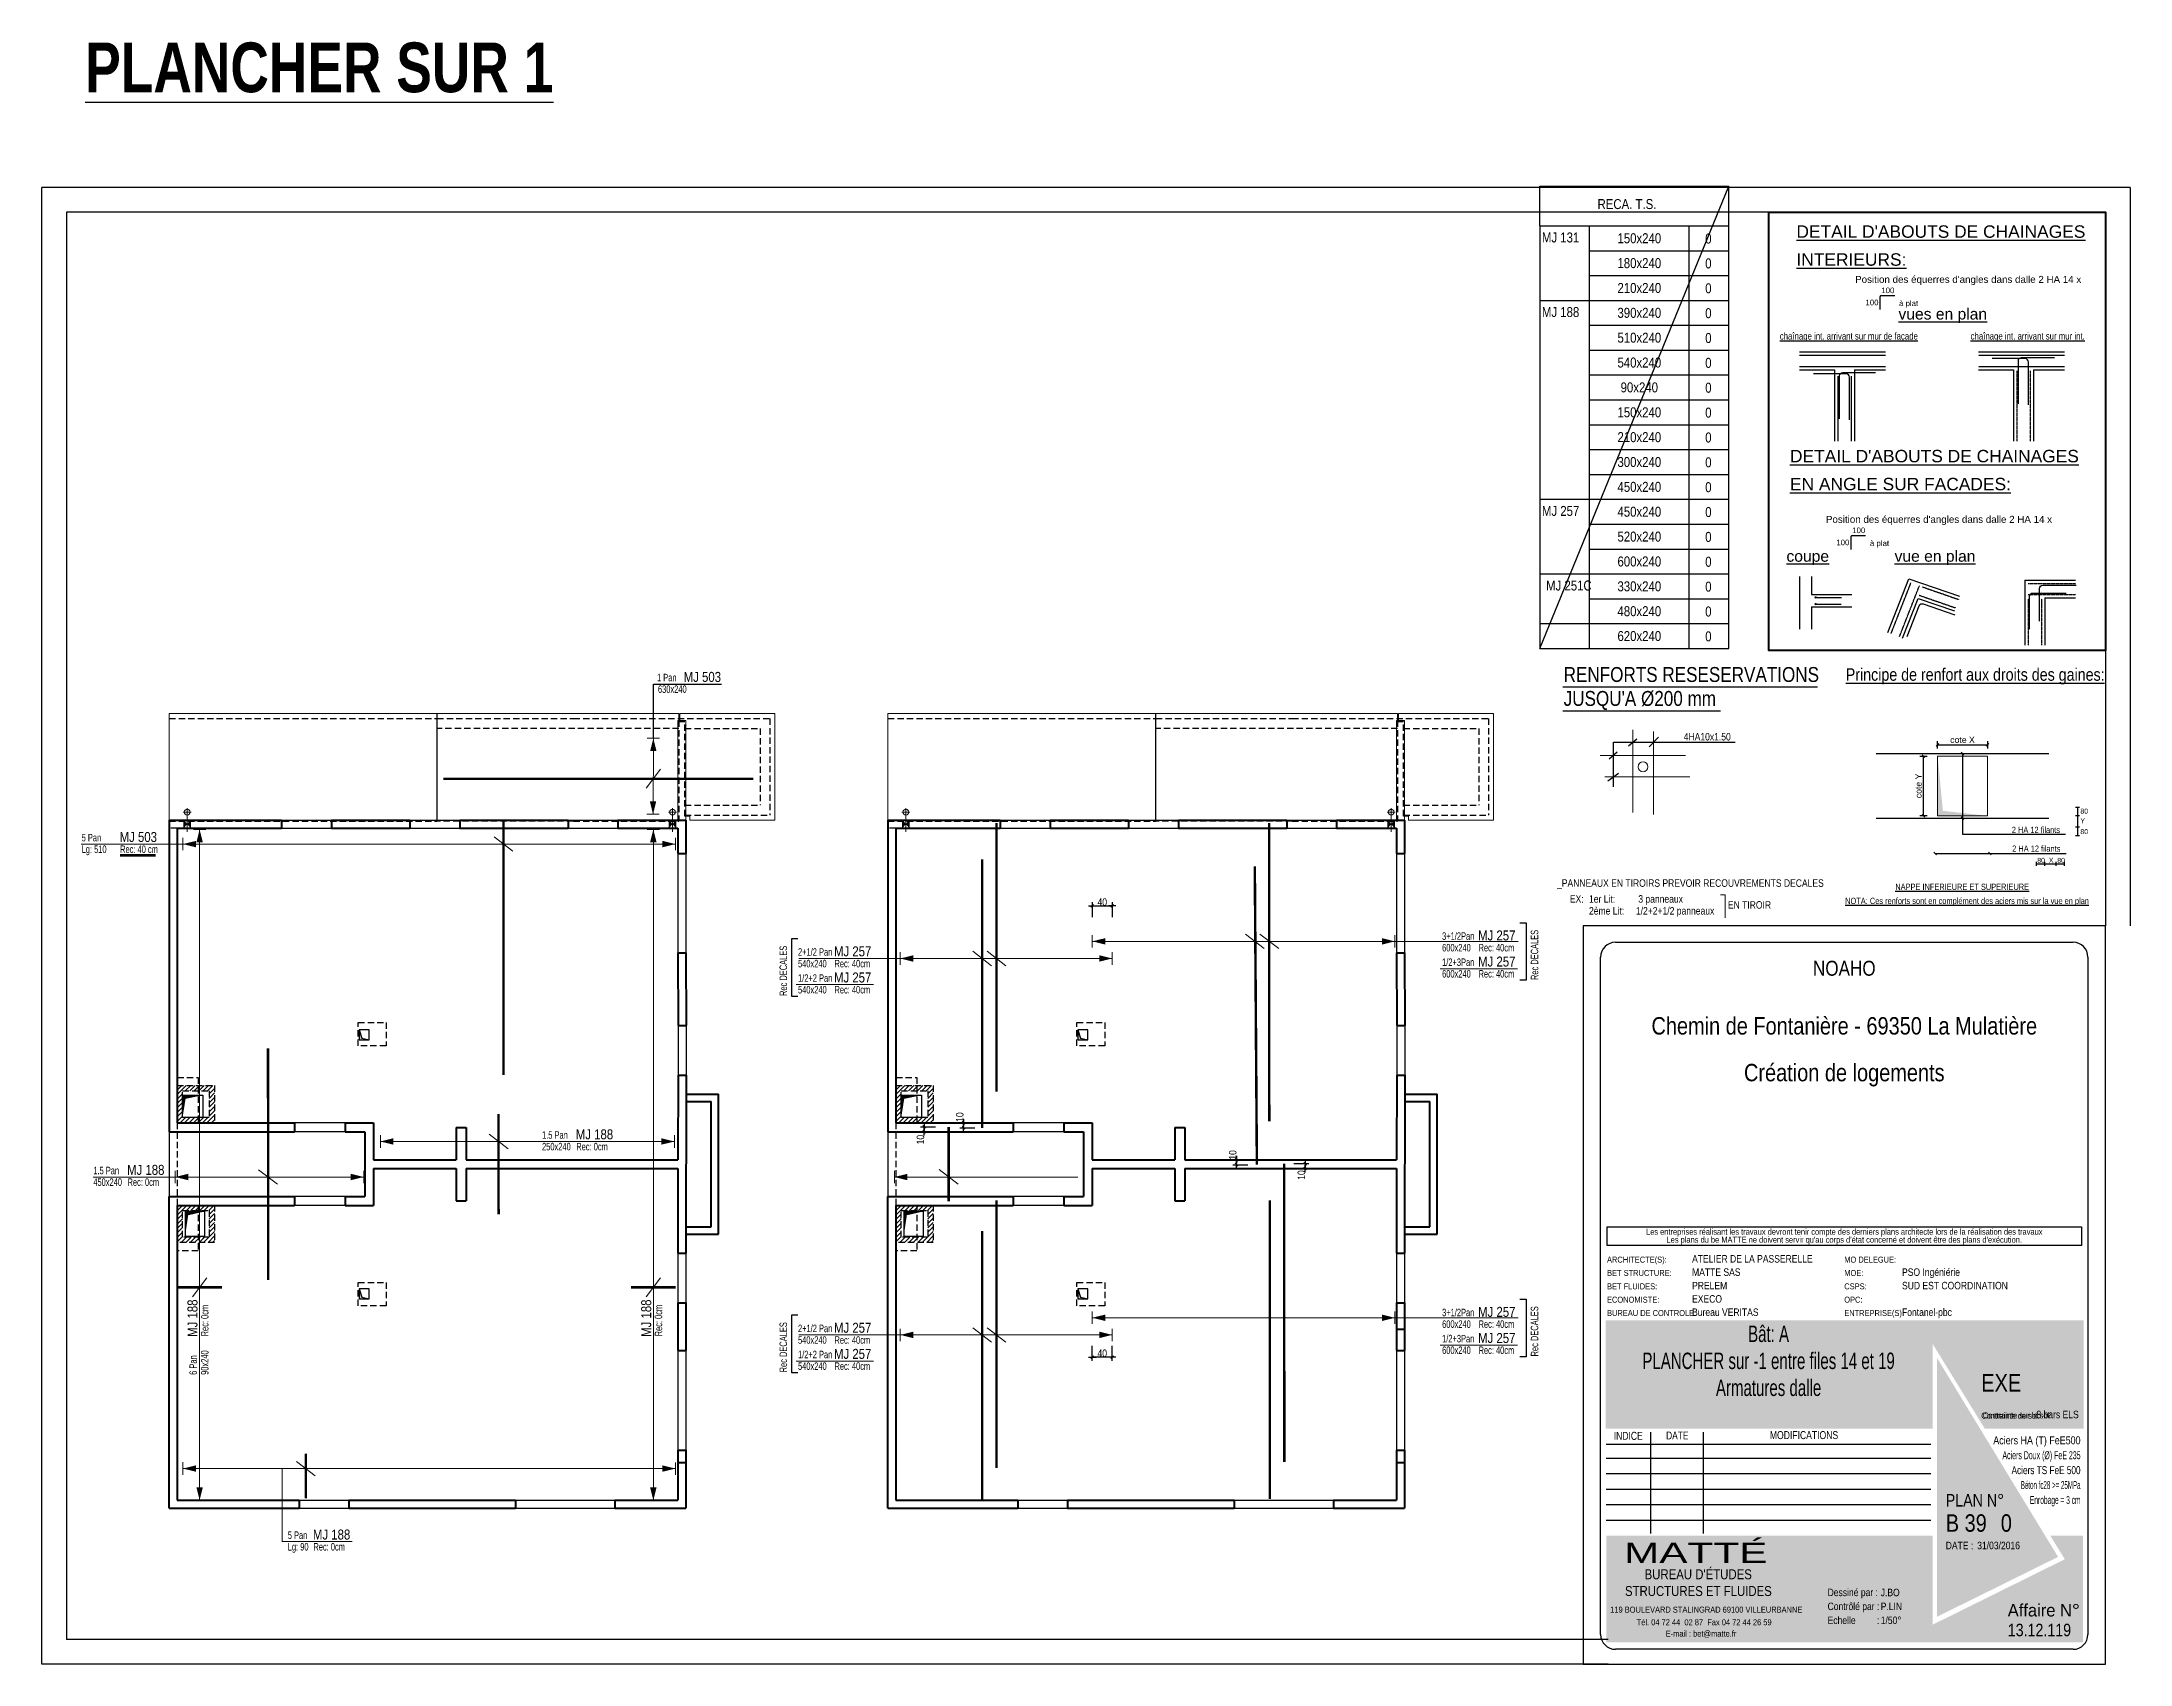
# Model space of a CAD drawing. Header units: millimetres. Extents: x 12045 to 47376, y -21493 to -16931.
# Drawn here: x 43176 to 47376, y -21424 to -18161 of the extents above; entities that cross this region are included whole.
import ezdxf
from ezdxf.enums import TextEntityAlignment as Align

# ---------------------------------------------------------------- set-up
doc = ezdxf.new("R2010")
doc.units = ezdxf.units.MM
for name, pattern in [('CACHE', [9.525, 6.35, -3.175]), ('CACHEX2', [19.05, 12.7, -6.35]), ('TIRETPTX2', [50.8, 25.4, -12.7, 0, -12.7])]:
    doc.linetypes.add(name, pattern=pattern)
for name, color, linetype in [('01-Cad  2', 1, 'Continuous'), ('01-cartouche', 7, 'Continuous'), ('01-cartouche-cage A', 7, 'Continuous'), ('01_arm', 50, 'Continuous'), ('01_ARM_INF', 2, 'Continuous'), ('01_ARMA_INF', 50, 'Continuous'), ('01_cote_gen', 4, 'Continuous'), ('01_linteaux', 2, 'Continuous'), ('01_murs_sup', 2, 'CACHEX2'), ('01_resv', 32, 'Continuous'), ('01_texte', 230, 'Continuous'), ('_CAD_2_', 2, 'Continuous'), ('AA_COTES', 2, 'Continuous')]:
    doc.layers.add(name, color=color, linetype=linetype)
for name, color, linetype, lineweight in [('01_coupés', 2, 'Continuous', 50), ('01_hachures', 10, 'Continuous', 5), ('01_murs_coup', 5, 'Continuous', 60), ('01_poutres', 2, 'Continuous', 18), ('01_résv', 32, 'Continuous', 9), ('01_tram_axes', 2, 'TIRETPTX2', 9), ('_GAZELEC-RESERVATION 2', 6, 'Continuous', 18)]:
    doc.layers.add(name, color=color, linetype=linetype, lineweight=lineweight)
doc.styles.add('cartouche', font='ARIALN.TTF', dxfattribs={"width": 0.01})
doc.styles.add('impact', font='impact.ttf')
doc.styles.add('MATTE_TXT', font='arial.ttf')
doc.styles.add('michel-cote', font='ARIALN.TTF')
doc.styles.add('NARROW', font='ARIALN.TTF')
doc.styles.add('PATIO', font='ARIALN.TTF')
doc.styles.add('STYLE2', font='ARIALN.TTF')
doc.styles.add('stylemattecart', font='ARIALN.TTF')
doc.dimstyles.new('cot50-oblique', dxfattribs={"dimtxt": 12.5, "dimasz": 1, "dimexe": 7.5, "dimexo": 5, "dimgap": 3.5, "dimtad": 1, "dimdec": 1, "dimrnd": 0.5, "dimtxsty": 'MATTE_TXT', "dimblk": 'cote-bar-oblique', "dimcen": 2.5, "dimse1": 1, "dimse2": 1, "dimclrd": 6, "dimclre": 9, "dimclrt": 256, "dimazin": 0, "dimtfac": 1, "dimtdec": 1, "dimtix": 1, "dimtmove": 2, "dimatfit": 3, "dimldrblk": 'NONE', "dimfxl": 1, "dimarcsym": 0})
doc.dimstyles.new('JB50', dxfattribs={"dimscale": 0.1, "dimtxt": 150, "dimasz": 15, "dimexe": 0.1, "dimexo": 0.1, "dimgap": 0.09, "dimtad": 1, "dimdec": 1, "dimdsep": 46, "dimtxsty": 'STYLE2', "dimblk1": 'BOND_G', "dimblk2": 'BOND_D', "dimsah": 1, "dimcen": 1.5, "dimdle": 0.01, "dimse1": 1, "dimse2": 1, "dimclrd": 4, "dimclre": 2, "dimclrt": 6, "dimazin": 2, "dimtfac": 2.333333, "dimtdec": 1, "dimtix": 1, "dimtmove": 2, "dimatfit": 3, "dimldrblk": 'BOND_G', "dimfxl": 1, "dimtolj": 1, "dimtzin": 0, "dimarcsym": 0})
pattern_1 = [(45, (23567.594, 14226.0135), (-4.4901281, 4.4901281), [])]
pattern_2 = [(45, (22122.33, 14226.0135), (-4.4901281, 4.4901281), [])]

msp = doc.modelspace()

# ---------------------------------------------------------------- texts
at = {"layer": '01_texte', "ltscale": 35, "style": 'impact'}
msp.add_text('%%UPLANCHER SUR 1', height=100, dxfattribs=at).set_placement((43263.51, -18262.27))
at = {"layer": '01_texte', "ltscale": 30}
for s, height, style, p in [('RECA. T.S.', 20, 'michel-cote', (46304.87, -18497.18)), ('MJ 131', 20, 'STYLE2', (46193, -18564.31)), ('MJ 188', 20, 'STYLE2', (46193, -18714.31)), ('MJ 257', 20, 'STYLE2', (46193, -19114.31)), ('MJ 251C', 20, 'STYLE2', (46201.36, -19264.31)), ('RENFORTS RESESERVATIONS ', 30, 'michel-cote', (46236.72, -19448.24)), ("JUSQU'A %%C200 mm", 30, 'michel-cote', (46236.72, -19496.4)), ('4HA10x1.50', 15, 'michel-cote', (46478.2, -19565.91))]:
    msp.add_text(s, height=height, dxfattribs=dict(at, style=style)).set_placement(p)
at = {"layer": '01_texte', "ltscale": 30, "style": 'STYLE2'}
for s, p in [('150x240', (46388.86, -18555.89)), ('0', (46527.78, -18556.56)), ('180x240', (46388.86, -18605.89)), ('0', (46527.78, -18606.56)), ('210x240', (46388.86, -18655.89)), ('0', (46527.78, -18656.56)), ('390x240', (46388.86, -18705.89)), ('0', (46527.78, -18706.56)), ('510x240', (46388.86, -18755.89)), ('0', (46527.78, -18756.56)), ('540x240', (46388.86, -18805.89)), ('0', (46527.78, -18806.56)), ('90x240', (46388.86, -18855.89)), ('0', (46527.78, -18856.56)), ('150x240', (46388.86, -18905.89)), ('0', (46527.78, -18906.56)), ('210x240', (46388.86, -18955.89)), ('0', (46527.78, -18956.56)), ('300x240', (46388.86, -19005.89)), ('0', (46527.78, -19006.56)), ('450x240', (46388.86, -19055.89)), ('0', (46527.78, -19056.56)), ('450x240', (46388.86, -19105.89)), ('0', (46527.78, -19106.56)), ('520x240', (46388.86, -19155.89)), ('0', (46527.78, -19156.56)), ('600x240', (46388.86, -19205.89)), ('0', (46527.78, -19206.56)), ('330x240', (46388.86, -19255.89)), ('0', (46527.78, -19256.56)), ('480x240', (46388.86, -19305.89)), ('0', (46527.78, -19306.56)), ('620x240', (46388.86, -19355.89)), ('0', (46527.78, -19356.56))]:
    msp.add_text(s, height=20, dxfattribs=at).set_placement(p, align=Align.MIDDLE_CENTER)
at = {"layer": '01_texte'}
for s, height, style, p in [("%%UDETAIL D'ABOUTS DE CHAINAGES", 25, 'MATTE_TXT', (46704.82, -18554.96)), ('%%UINTERIEURS:', 25, 'MATTE_TXT', (46704.82, -18611.21)), ('à plat', 11.25, 'MATTE_TXT', (46911.27, -18692.37)), ('%%Uvues en plan', 22.5, 'MATTE_TXT', (46910.02, -18719.32)), ("%%UDETAIL D'ABOUTS DE CHAINAGES", 25, 'MATTE_TXT', (46691.83, -19006.53)), ('%%UEN ANGLE SUR FACADES:', 25, 'MATTE_TXT', (46691.83, -19062.78)), ('%%ucoupe', 22.5, 'MATTE_TXT', (46684.79, -19206.45)), ('à plat', 11.25, 'MATTE_TXT', (46852.66, -19174.94)), ('%%uvue en plan', 22.5, 'MATTE_TXT', (46902.26, -19206.45)), ('2 HA 12 filants ', 12.5, 'stylemattecart', (47138.03, -19752.01)), ('2 HA 12 filants', 12.5, 'stylemattecart', (47138.78, -19789.69)), ('%%UNAPPE INFERIEURE ET SUPERIEURE', 12.5, 'stylemattecart', (46903.68, -19866.48)), ('%%UNOTA: Ces renforts sont en complément des aciers mis sur la vue en plan', 12.5, 'stylemattecart', (46802.81, -19894.78))]:
    msp.add_text(s, height=height, dxfattribs=dict(at, style=style)).set_placement(p)
at = {"layer": '01_texte', "style": 'MATTE_TXT'}
for p in [(46869.89, -18690.72), (46811.29, -19173.29)]:
    msp.add_text('100', height=11.25, dxfattribs=at).set_placement(p, align=Align.RIGHT)
for p in [(46888.73, -18666.33), (46830.12, -19148.9)]:
    msp.add_text('100', height=11.25, dxfattribs=at).set_placement(p, align=Align.CENTER)
at = {"layer": '01_texte', "style": 'MATTE_TXT', "width": 0.8}
for s, p in [('%%Uchaînage int. arrivant sur mur de façade', (46671.29, -18759.62)), ('%%Uchaînage int. arrivant sur mur int.', (47055.09, -18759.62))]:
    msp.add_text(s, height=14.0625, dxfattribs=at).set_placement(p)
at = {"layer": '01_texte', "ltscale": 5, "style": 'PATIO', "width": 0.8}
for s, p in [('1 Pan', (44413.35, -19446.87)), ('630x240', (44415.34, -19470.2)), ('5 Pan', (43256.3, -19768.78)), ('Lg: 510', (43256.3, -19792.12)), ('Rec: 40 cm', (43333.69, -19792.12)), ('2+1/2 Pan', (44696.96, -19998.78)), ('3+1/2Pan', (45992.27, -19966.8)), ('600x240', (45992.27, -19990.13)), ('Rec: 40cm', (46065.6, -19990.13)), ('540x240', (44696.96, -20022.11)), ('Rec: 40cm', (44770.29, -20022.11)), ('600x240', (45992.27, -20042.65)), ('1/2+3Pan', (45992.27, -20019.32)), ('Rec: 40cm', (46065.6, -20042.65)), ('540x240', (44696.96, -20074.63)), ('1/2+2 Pan', (44696.96, -20051.3)), ('Rec: 40cm', (44770.29, -20074.63)), ('1.5 Pan', (44182.22, -20366.82)), ('250x240', (44182.22, -20390.16)), ('Rec: 0cm', (44251.05, -20390.16)), ('450x240', (43279.8, -20461.6)), ('1.5 Pan', (43279.8, -20438.27)), ('Rec: 0cm', (43348.63, -20461.6)), ('2+1/2 Pan', (44696.96, -20755.78)), ('3+1/2Pan', (45992.27, -20723.8)), ('600x240', (45992.27, -20747.13)), ('Rec: 40cm', (46065.6, -20747.13)), ('540x240', (44696.96, -20779.11)), ('Rec: 40cm', (44770.29, -20779.11)), ('600x240', (45992.27, -20799.65)), ('1/2+3Pan', (45992.27, -20776.32)), ('Rec: 40cm', (46065.6, -20799.65)), ('540x240', (44696.96, -20831.63)), ('1/2+2 Pan', (44696.96, -20808.3)), ('Rec: 40cm', (44770.29, -20831.63)), ('5 Pan', (43670.79, -21171.62)), ('Lg: 90', (43670.79, -21194.95)), ('Rec: 0cm', (43722.39, -21194.95))]:
    msp.add_text(s, height=15, dxfattribs=at).set_placement(p)
at = {"layer": '01_texte', "ltscale": 5, "style": 'PATIO'}
for s, p in [('MJ 503', (44466.99, -19448.08)), ('MJ 503', (43332.69, -19769.99)), ('MJ 257', (46064.6, -19968.01)), ('MJ 257', (44769.29, -19999.99)), ('MJ 257', (44769.29, -20052.51)), ('MJ 257', (46064.6, -20020.53)), ('MJ 188', (44250.05, -20368.03)), ('MJ 188', (43347.63, -20439.48)), ('MJ 257', (46064.6, -20725.01)), ('MJ 257', (44769.29, -20756.99)), ('MJ 257', (44769.29, -20809.51)), ('MJ 257', (46064.6, -20777.53)), ('MJ 188', (43721.39, -21172.82))]:
    msp.add_text(s, height=20, dxfattribs=at).set_placement(p)
at = {"layer": '01_texte', "color": 6, "style": 'MATTE_TXT'}
for s, p in [('Y', (47275.87, -19732.43)), ('80', (47275.87, -19713.02)), ('80', (47275.87, -19754.14)), ('80', (47189.05, -19812)), ('X', (47212.45, -19811.8)), ('80', (47229.3, -19812))]:
    msp.add_text(s, height=10, dxfattribs=at).set_placement(p)
at = {"layer": '01_texte', "ltscale": 5, "style": 'PATIO', "width": 0.8}
for s, p in [('Rec DECALES', (44674.83, -20079.68)), ('Rec DECALES', (46185.65, -20047.7)), ('Rec: 0cm', (43511.35, -20764.29)), ('Rec: 0cm', (44423.8, -20764.29)), ('Rec DECALES', (44674.83, -20836.68)), ('Rec DECALES', (46185.65, -20804.7)), ('6 Pan', (43488.02, -20841.68)), ('90x240', (43511.35, -20841.68))]:
    msp.add_text(s, height=15, rotation=90, dxfattribs=at).set_placement(p)
at = {"layer": '01_texte', "ltscale": 5, "style": 'PATIO'}
for p in [(43489.22, -20765.28), (44401.67, -20765.28)]:
    msp.add_text('MJ 188', height=20, rotation=90, dxfattribs=at).set_placement(p)
at = {"layer": '01_texte', "attachment_point": 1}
for s, insert, char_height, width, style in [("Position des équerres d'angles dans dalle 2 HA 14 x ", (46822.9, -18631.62), 14.0625, 455.6598, 'MATTE_TXT'), ("Position des équerres d'angles dans dalle 2 HA 14 x ", (46764.16, -19114.19), 14.0625, 444.6509, 'MATTE_TXT'), ('{\\LPrincipe de renfort aux droits des gaines:}', (46804.07, -19420.78), 25, 531.7941, 'stylemattecart')]:
    msp.add_mtext(s, dxfattribs=dict(at, insert=insert, char_height=char_height, width=width, style=style))
at = {"layer": '_CAD_2_', "color": 2, "style": 'NARROW'}
for s, p in [('_PANNEAUX EN TIROIRS PREVOIR RECOUVREMENTS DECALES', (46223.4, -19852.67)), ('EX:', (46249.21, -19884.57)), ('2ème Lit:', (46287.69, -19908.5)), ('1er Lit:', (46287.69, -19884.57)), ('1/2+2+1/2 panneaux', (46382.02, -19908.5)), (' 3 panneaux', (46382.02, -19884.57)), ('EN TIROIR', (46567.02, -19896.59))]:
    msp.add_text(s, height=15, dxfattribs=at).set_placement(p, align=Align.MIDDLE_LEFT)

# ---------------------------------------------------------------- blocks, each defined once
blk = doc.blocks.new('cote-bar-oblique')
at = {"color": 40, "linetype": 'Continuous'}
blk.add_line((-2.7, -2.7), (2.7, 2.7), dxfattribs=at)
at = {"linetype": 'Continuous'}
blk.add_line((0, 7.5), (0, -7.5), dxfattribs=at)
blk = doc.blocks.new('*D2684')
at = {"layer": '01_ARM_INF', "color": 6, "lineweight": -2, "transparency": 16777216}
blk.add_line((46960.3, -19716.3), (46960.3, -19598.3), dxfattribs=at)
at = {"layer": 'Defpoints', "color": 0, "transparency": 16777216}
for p in [(46960.3, -19597.3), (46988.8, -19597.3), (46988.8, -19717.3)]:
    blk.add_point(p, dxfattribs=at)
at = {"layer": '01_ARM_INF', "color": 6, "lineweight": -2, "transparency": 16777216}
for p, rotation in [((46960.3, -19597.3), 90), ((46960.3, -19717.3), 270)]:
    blk.add_blockref('cote-bar-oblique', p, dxfattribs=dict(at, rotation=rotation))
at = {"layer": '01_ARM_INF', "transparency": 16777216, "insert": (46950.4, -19657.3), "char_height": 12.5, "attachment_point": 5, "rotation": 90, "style": 'MATTE_TXT'}
blk.add_mtext('cote Y', dxfattribs=at)
blk = doc.blocks.new('_None')
blk = doc.blocks.new('*D2685')
at = {"layer": '01_ARM_INF', "color": 6, "lineweight": -2, "transparency": 16777216}
blk.add_line((46989.8, -19574.6), (47087.8, -19574.6), dxfattribs=at)
at = {"layer": 'Defpoints', "color": 0, "transparency": 16777216}
for p in [(46988.8, -19597.3), (47088.8, -19574.6), (47088.8, -19597.3)]:
    blk.add_point(p, dxfattribs=at)
at = {"layer": '01_ARM_INF', "color": 6, "lineweight": -2, "transparency": 16777216, "rotation": 180}
blk.add_blockref('cote-bar-oblique', (46988.8, -19574.6), dxfattribs=at)
at = {"layer": '01_ARM_INF', "color": 6, "lineweight": -2, "transparency": 16777216}
blk.add_blockref('cote-bar-oblique', (47088.8, -19574.6), dxfattribs=at)
at = {"layer": '01_ARM_INF', "transparency": 16777216, "insert": (47038.8, -19564.7), "char_height": 12.5, "attachment_point": 5, "style": 'MATTE_TXT'}
blk.add_mtext('cote X', dxfattribs=at)
blk = doc.blocks.new('BOND_G')
at = {"layer": 'AA_COTES', "color": 0}
for p, q in [((5, 0), (-5, 0)), ((1.8, 1.8), (-1.8, -1.8)), ((0, -5), (0, 15))]:
    blk.add_line(p, q, dxfattribs=at)
blk = doc.blocks.new('BOND_D')
at = {"layer": 'AA_COTES', "color": 0}
for p, q in [((5, 0), (-5, 0)), ((-1.8, -1.8), (1.8, 1.8)), ((0, 5), (0, -15))]:
    blk.add_line(p, q, dxfattribs=at)
blk = doc.blocks.new('*D2687')
at = {"layer": '01_cote_gen', "color": 4, "lineweight": -2, "ltscale": 0.1, "transparency": 16777216}
blk.add_line((45029.9, -20343.5), (45029.9, -20336.5), dxfattribs=at)
at = {"layer": 'Defpoints', "color": 0, "ltscale": 0.1, "transparency": 16777216}
for p in [(45029.9, -20335), (45063.9, -20335), (47334.5, -20345)]:
    blk.add_point(p, dxfattribs=at)
at = {"layer": '01_cote_gen', "color": 4, "lineweight": -2, "ltscale": 0.1, "transparency": 16777216, "xscale": 1.5, "yscale": 1.5, "zscale": 1.5}
for name, p, rotation in [('BOND_D', (45029.9, -20335), 90), ('BOND_G', (45029.9, -20345), 270)]:
    blk.add_blockref(name, p, dxfattribs=dict(at, rotation=rotation))
at = {"layer": '01_cote_gen', "color": 6, "ltscale": 0.1, "transparency": 16777216, "insert": (45022.3, -20323.3), "char_height": 15, "attachment_point": 5, "rotation": 90, "style": 'STYLE2'}
blk.add_mtext('\\A1;10', dxfattribs=at)
blk = doc.blocks.new('*D2688')
at = {"layer": '01_cote_gen', "color": 4, "lineweight": -2, "ltscale": 0.1, "transparency": 16777216}
blk.add_line((45290.3, -19898.7), (45327.3, -19898.7), dxfattribs=at)
at = {"layer": 'Defpoints', "color": 0, "ltscale": 0.1, "transparency": 16777216}
for p in [(45328.8, -19898.7), (45288.8, -19924.6), (45328.8, -19924.6)]:
    blk.add_point(p, dxfattribs=at)
at = {"layer": '01_cote_gen', "color": 4, "lineweight": -2, "ltscale": 0.1, "transparency": 16777216, "xscale": 1.5, "yscale": 1.5, "zscale": 1.5, "rotation": 180}
blk.add_blockref('BOND_G', (45288.8, -19898.7), dxfattribs=at)
at = {"layer": '01_cote_gen', "color": 4, "lineweight": -2, "ltscale": 0.1, "transparency": 16777216, "xscale": 1.5, "yscale": 1.5, "zscale": 1.5}
blk.add_blockref('BOND_D', (45328.8, -19898.7), dxfattribs=at)
at = {"layer": '01_cote_gen', "color": 6, "ltscale": 0.1, "transparency": 16777216, "insert": (45308.8, -19891), "char_height": 15, "attachment_point": 5, "style": 'STYLE2'}
blk.add_mtext('\\A1;40', dxfattribs=at)
blk = doc.blocks.new('*D2689')
at = {"layer": '01_cote_gen', "color": 4, "lineweight": -2, "ltscale": 0.1, "transparency": 16777216}
blk.add_line((45327.3, -20806), (45290.3, -20806), dxfattribs=at)
at = {"layer": 'Defpoints', "color": 0, "ltscale": 0.1, "transparency": 16777216}
for p in [(45288.8, -20739.4), (45328.8, -20773.8), (45288.8, -20806)]:
    blk.add_point(p, dxfattribs=at)
at = {"layer": '01_cote_gen', "color": 4, "lineweight": -2, "ltscale": 0.1, "transparency": 16777216, "xscale": 1.5, "yscale": 1.5, "zscale": 1.5, "rotation": 180}
blk.add_blockref('BOND_D', (45288.8, -20806), dxfattribs=at)
at = {"layer": '01_cote_gen', "color": 4, "lineweight": -2, "ltscale": 0.1, "transparency": 16777216, "xscale": 1.5, "yscale": 1.5, "zscale": 1.5}
blk.add_blockref('BOND_G', (45328.8, -20806), dxfattribs=at)
at = {"layer": '01_cote_gen', "color": 6, "ltscale": 0.1, "transparency": 16777216, "insert": (45308.8, -20798.3), "char_height": 15, "attachment_point": 5, "style": 'STYLE2'}
blk.add_mtext('\\A1;40', dxfattribs=at)
blk = doc.blocks.new('*D2690')
at = {"layer": '01_cote_gen', "color": 4, "lineweight": -2, "ltscale": 0.1, "transparency": 16777216}
blk.add_line((45578.9, -20417.5), (45578.9, -20410.5), dxfattribs=at)
at = {"layer": 'Defpoints', "color": 0, "ltscale": 0.1, "transparency": 16777216}
for p in [(45578.9, -20409), (45611.2, -20409), (45619.7, -20419)]:
    blk.add_point(p, dxfattribs=at)
at = {"layer": '01_cote_gen', "color": 4, "lineweight": -2, "ltscale": 0.1, "transparency": 16777216, "xscale": 1.5, "yscale": 1.5, "zscale": 1.5}
for name, p, rotation in [('BOND_D', (45578.9, -20409), 90), ('BOND_G', (45578.9, -20419), 270)]:
    blk.add_blockref(name, p, dxfattribs=dict(at, rotation=rotation))
at = {"layer": '01_cote_gen', "color": 6, "ltscale": 0.1, "transparency": 16777216, "insert": (45571.2, -20399.4), "char_height": 15, "attachment_point": 5, "rotation": 90, "style": 'STYLE2'}
blk.add_mtext('\\A1;10', dxfattribs=at)
blk = doc.blocks.new('*D2691')
at = {"layer": '01_cote_gen', "color": 4, "lineweight": -2, "ltscale": 0.1, "transparency": 16777216}
blk.add_line((45716.9, -20418.5), (45716.9, -20425.5), dxfattribs=at)
at = {"layer": 'Defpoints', "color": 0, "ltscale": 0.1, "transparency": 16777216}
for p in [(45674.7, -20417), (45683.8, -20427), (45716.9, -20427)]:
    blk.add_point(p, dxfattribs=at)
at = {"layer": '01_cote_gen', "color": 4, "lineweight": -2, "ltscale": 0.1, "transparency": 16777216, "xscale": 1.5, "yscale": 1.5, "zscale": 1.5}
for name, p, rotation in [('BOND_G', (45716.9, -20417), 90), ('BOND_D', (45716.9, -20427), 270)]:
    blk.add_blockref(name, p, dxfattribs=dict(at, rotation=rotation))
at = {"layer": '01_cote_gen', "color": 6, "ltscale": 0.1, "transparency": 16777216, "insert": (45709.2, -20439.9), "char_height": 15, "attachment_point": 5, "rotation": 90, "style": 'STYLE2'}
blk.add_mtext('\\A1;10', dxfattribs=at)
blk = doc.blocks.new('*D2686')
at = {"layer": '01_cote_gen', "color": 4, "lineweight": -2, "ltscale": 0.1, "transparency": 16777216}
blk.add_line((44950.9, -20351.5), (44950.9, -20344.5), dxfattribs=at)
at = {"layer": 'Defpoints', "color": 0, "ltscale": 0.1, "transparency": 16777216}
for p in [(44950.9, -20343), (44978.5, -20343), (45000.5, -20353)]:
    blk.add_point(p, dxfattribs=at)
at = {"layer": '01_cote_gen', "color": 4, "lineweight": -2, "ltscale": 0.1, "transparency": 16777216, "xscale": 1.5, "yscale": 1.5, "zscale": 1.5}
for name, p, rotation in [('BOND_D', (44950.9, -20343), 90), ('BOND_G', (44950.9, -20353), 270)]:
    blk.add_blockref(name, p, dxfattribs=dict(at, rotation=rotation))
at = {"layer": '01_cote_gen', "color": 6, "ltscale": 0.1, "transparency": 16777216, "insert": (44943.2, -20368.6), "char_height": 15, "attachment_point": 5, "rotation": 90, "style": 'STYLE2'}
blk.add_mtext('\\A1;10', dxfattribs=at)
blk = doc.blocks.new('cartstruc')
at = {"layer": '01-cartouche-cage A', "linetype": 'Continuous'}
h = blk.add_hatch(color=9, dxfattribs=at)
h.dxf.hatch_style = 2
h.paths.add_polyline_path([(-43.6, 691.3), (-1004.8, 691.3), (-1004.8, 473.8), (-347.3, 473.8), (-347.3, 644.1), (-242.5, 473.8), (-43.6, 473.8)])
h.paths.add_polyline_path([(-951, 670.1), (-407.9, 670.1), (-407.9, 498.5), (-951, 498.5)], flags=24)
h.paths.add_polyline_path([(-223.9, 590.8), (-105, 590.8), (-105, 608.8), (-223.9, 608.8)], flags=24)
h.paths.add_polyline_path([(-224.7, 609.7), (-105.7, 609.7), (-105.7, 627.7), (-224.7, 627.7)], flags=24)
h.paths.add_polyline_path([(-226.3, 624.9), (-64.8, 624.9), (-64.8, 652.4), (-226.3, 652.4)], flags=24)
h.paths.add_polyline_path([(-226.3, 646.9), (-85, 646.9), (-85, 674.3), (-226.3, 674.3)], flags=24)
h = blk.add_hatch(color=1, dxfattribs=at)
h.dxf.hatch_style = 2
h.paths.add_polyline_path([(-338.4, 615.7), (-338.4, 95.5), (-95.1, 215.8)])
h.paths.add_polyline_path([(-318.9, 264.4), (-190.8, 265.4), (-191.1, 303.5), (-319.2, 302.5)], flags=24)
h.paths.add_polyline_path([(-326.5, 202.5), (-70.2, 203.9), (-70.5, 265.1), (-326.9, 263.8)], flags=9)
h = blk.add_hatch(color=8, dxfattribs=at)
h.dxf.hatch_style = 2
h.paths.add_polyline_path([(-45, 258.5), (-110.7, 258.5), (-81.6, 211.1), (-347.1, 79.6), (-347.1, 258.5), (-1003.4, 258.5), (-1003.4, 43.7), (-45, 43.7)])
h.paths.add_polyline_path([(-202.1, 89.1), (-60, 89.1), (-60, 127.9), (-202.1, 127.9)], flags=24)
h.paths.add_polyline_path([(-999.3, 201), (-637.8, 201), (-637.8, 47), (-999.3, 47)], flags=24)
h.paths.add_polyline_path([(-978.3, 193.3), (-435, 193.3), (-435, 254.8), (-978.3, 254.8)], flags=24)
h.paths.add_polyline_path([(-559.9, 135.5), (-504.8, 135.5), (-504.8, 166.4), (-559.9, 166.4)], flags=24)
h.paths.add_polyline_path([(-203.2, 50.3), (-56.6, 50.3), (-56.6, 88.6), (-203.2, 88.6)], flags=24)
h.paths.add_polyline_path([(-457.1, 55), (-402.4, 55), (-402.4, 85.9), (-457.1, 85.9)], flags=24)
h.paths.add_polyline_path([(-458.8, 92.7), (-404.1, 92.7), (-404.1, 123.6), (-458.8, 123.6)], flags=24)
h.paths.add_polyline_path([(-557.8, 55.3), (-498.9, 55.3), (-498.9, 86.2), (-557.8, 86.2)], flags=24)
h.paths.add_polyline_path([(-550.6, 93.7), (-498.3, 93.7), (-498.3, 124.6), (-550.6, 124.6)], flags=24)
h.paths.add_polyline_path([(-459.9, 172.5), (-408.3, 172.5), (-408.3, 203.4), (-459.9, 203.4)], flags=24)
h.paths.add_polyline_path([(-547.6, 175), (-500.7, 175), (-500.7, 205.9), (-547.6, 205.9)], flags=24)
h.paths.add_polyline_path([(-562.3, 213.8), (-499.3, 213.8), (-499.3, 244.7), (-562.3, 244.7)], flags=8)
h.paths.add_polyline_path([(-458.6, 213), (-411.3, 213), (-411.3, 243.9), (-458.6, 243.9)], flags=24)
h.paths.add_polyline_path([(-457.7, 133.4), (-405.4, 133.4), (-405.4, 164.4), (-457.7, 164.4)], flags=24)
for p, q in [((0, 1485), (-1050, 1485)), ((-1050, 1485), (-1050, 0)), ((0, 0), (0, 1485)), ((-1050, 0), (0, 0))]:
    blk.add_line(p, q, dxfattribs=at)
at = {"layer": '01-cartouche-cage A', "color": 7, "linetype": 'Continuous'}
for p, q in [((-985, 1452), (-65, 1452)), ((-1015, 60), (-1015, 1422)), ((-35, 1422), (-35, 292.1)), ((-35, 292.1), (-35, 60)), ((-65, 30), (-985, 30))]:
    blk.add_line(p, q, dxfattribs=at)
at = {"layer": '01-cartouche-cage A', "color": 7}
for p, q in [((-1002.2, 879.3), (-48.1, 879.3)), ((-1002.2, 842.3), (-1002.2, 879.3)), ((-48.1, 842.3), (-1002.2, 842.3)), ((-48.1, 879.3), (-48.1, 842.3))]:
    blk.add_line(p, q, dxfattribs=at)
at = {"layer": '01-cartouche-cage A', "color": 8}
for p, q in [((-914.7, 466.6), (-914.7, 263.2)), ((-809.1, 466.6), (-809.1, 263.2)), ((-1003.6, 442.3), (-351, 442.3)), ((-1003.6, 414.4), (-351, 414.4)), ((-1003.6, 383.3), (-351, 383.3)), ((-1003.6, 352.2), (-351, 352.2)), ((-1003.6, 321.1), (-351, 321.1)), ((-1003.6, 290), (-351, 290))]:
    blk.add_line(p, q, dxfattribs=at)
at = {"layer": '01-cartouche-cage A', "color": 7, "linetype": 'Continuous'}
for centre, start, end in [((-985, 1422), 90, 180), ((-65, 1422), 0, 90), ((-985, 60), 180, 270), ((-65, 60), 270, 0)]:
    blk.add_arc(centre, 30, start, end, dxfattribs=at)
at = {"layer": '01-cartouche-cage A', "color": 7, "style": 'stylemattecart'}
for s, p in [('Les entreprises réalisant les travaux devront tenir compte des derniers plans architecte lors de la réalisation des travaux', (-525.1, 869.8)), ("Les plans du be MATTE ne doivent servir qu'au corps d'état concerné et doivent être des plans d'exécution.", (-525.1, 853.7))]:
    blk.add_text(s, height=12, dxfattribs=at).set_placement(p, align=Align.MIDDLE_CENTER)
at = {"layer": '01-cartouche-cage A', "color": 8, "style": 'cartouche'}
for s, p in [('ARCHITECTE(S):', (-1002.2, 807.7)), ('MO DELEGUE:', (-525.1, 807.7)), ('BET STRUCTURE:', (-1002.2, 780.9)), ('BET FLUIDES:', (-1002.2, 753.9)), ('CSPS:', (-525.1, 753.9)), ('MOE:', (-525.1, 780.9)), ('ECONOMISTE:', (-1002.2, 727.1)), ('OPC:', (-525.1, 727.1)), ('BUREAU DE CONTROLE:', (-1002.2, 700.3)), ('ENTREPRISE(S):', (-525.1, 700.3))]:
    blk.add_text(s, height=12, dxfattribs=at).set_placement(p)
at = {"layer": '01-cartouche-cage A', "color": 7, "style": 'stylemattecart'}
for s, height, p in [('Contrainte de sol:', 12, (-249.5, 493.8)), ('Contrainte sur le sol:', 12, (-246.5, 494.4)), ('Dessiné par :', 15, (-558.6, 137)), ('119 BOULEVARD STALINGRAD 69100 VILLEURBANNE', 12, (-995.8, 103.8)), ('Tél. 04 72 44  02 87  Fax 04 72 44 26 59', 12, (-942.6, 78.4)), ('Contrôlé par :', 15, (-558.6, 108.9)), ('Echelle         :', 15, (-558.6, 80.8)), ('E-mail : bet@matte.fr', 12, (-884.2, 55.6))]:
    blk.add_text(s, height=height, dxfattribs=at).set_placement(p)
for s, height, width, p, p2 in [('INDICE', 16, 0.941138, (-988.7, 451.3), (-930.3, 451.3)), ('DATE', 16, 0.922192, (-883.4, 452), (-838.3, 452)), ('MODIFICATIONS', 16, 0.943218, (-674.7, 452.8), (-537.3, 452.8)), ('Aciers HA (T) FeE500', 16, 0.978863, (-225.4, 442.3), (-49.9, 442.3)), ('Aciers Doux (Ø) FeE 235', 16, 0.76709, (-207, 412.3), (-49.9, 412.3)), ('Aciers TS FeE 500', 16, 0.901377, (-188.6, 382.3), (-49.9, 382.3)), ('Béton fc28 >= 25MPa', 16, 0.678142, (-170.1, 352.3), (-49.9, 352.3)), ('Enrobage = 3 cm', 16, 0.726904, (-151.7, 322.3), (-49.9, 322.3)), ('Affaire N°', 25, 1.15762, (-196.3, 96), (-51.1, 96))]:
    blk.add_text(s, height=height, dxfattribs=dict(at, width=width)).set_placement(p, p2, align=Align.FIT)
at = {"layer": '01-cartouche-cage A', "color": 255, "style": 'stylemattecart'}
for s, height, p in [('PLAN N°', 25, (-321, 317.2)), ('DATE :', 15, (-321, 231.2)), ("BUREAU D'ÉTUDES", 20, (-926.6, 170.9)), ('STRUCTURES ET FLUIDES', 20, (-966.1, 137.2))]:
    blk.add_text(s, height=height, dxfattribs=at).set_placement(p)
at = {"layer": '01-cartouche-cage A', "color": 255, "style": 'stylemattecart', "width": 1.812358}
blk.add_text('MATTÉ', height=41, dxfattribs=at).set_placement((-968, 203.6), (-679.6, 203.6), align=Align.FIT)
at = {"layer": '01-cartouche-cage A', "color": 7, "style": 'stylemattecart'}
for tag, height, p in [('NOMCLIENT', 30, (-525, 1399.6)), ('ADRESSE1CLIENT', 25, (-525, 1326.7)), ('ADRESSE2CLIENT', 25, (-525, 1283.9)), ('NOMAFFAIRE1', 45, (-525.1, 1189.8)), ('NOMAFFAIRE2', 45, (-525.1, 1110.4)), ('NOMAFFAIRE3', 45, (-525.1, 1031.7)), ('ADRESSE1AFFAIRE', 20, (-525.1, 943.3)), ('ADRESSE2AFFAIRE', 20, (-525.1, 909.2)), ('INDICE-A', 15, (-959.1, 428.4)), ('DATE-A', 15, (-861.9, 428.4)), ('INDICE-B', 15, (-959.1, 400.5)), ('DATE-B', 15, (-861.9, 400.5)), ('INDICE-C', 15, (-959.1, 369.4)), ('INDICE-D', 15, (-959.1, 338.3)), ('DATE-C', 15, (-861.9, 369.4)), ('DATE-D', 15, (-861.9, 338.3)), ('INDICE-E', 15, (-959.1, 307.2)), ('DATE-E', 15, (-861.9, 307.2)), ('INDICE-F', 15, (-959.1, 276.1)), ('DATE-F', 15, (-861.9, 276.1))]:
    blk.add_attdef(tag, text='', height=height, dxfattribs=at).set_placement(p, align=Align.MIDDLE_CENTER)
for tag, height, p in [('NOMARCHI', 15, (-831.1, 803.3)), ('MODEL', 15, (-408.9, 803.3)), ('BETSTRUCTURE', 15, (-831.1, 776.5)), ('BETFLUIDES', 15, (-831.1, 749.5)), ('CSPS', 15, (-408.9, 749.5)), ('MOE', 15, (-408.9, 776.5)), ('ECONOMISTE', 15, (-831.1, 722.7)), ('BDC', 15, (-831.1, 695.9)), ('OPC', 15, (-408.9, 722.7)), ('NOMENTREPRISE', 15, (-408.9, 695.9)), ('NUMBAT', 27, (-249.5, 614.7)), ('PHASE', 35, (-249.5, 537.9)), ('CONT-SOL', 12, (-138.6, 490.2)), ('NOMDESS', 15, (-451.8, 132.3)), ('NOMING', 15, (-451.8, 104.3)), ('ECH', 15, (-451.8, 76.3)), ('NUMAFF', 25, (-196.3, 48.9))]:
    blk.add_attdef(tag, text='', height=height, dxfattribs=at).set_placement(p, align=Align.BOTTOM_LEFT)
at = {"layer": '01-cartouche-cage A', "color": 7, "style": 'stylemattecart', "width": 0.8}
for tag, p in [('TITRTEPLAN1', (-677.3, 664.6)), ('TITRTEPLAN2', (-677.3, 610.2)), ('TITRTEPLAN3', (-677.3, 556)), ('TITRTEPLAN4', (-677.3, 501.4))]:
    blk.add_attdef(tag, text='', height=33, dxfattribs=at).set_placement(p, align=Align.MIDDLE_CENTER)
at = {"layer": '01-cartouche-cage A', "color": 7, "style": 'stylemattecart'}
for tag, p in [('MODIF-A', (-802.6, 428.4)), ('MODIF-B', (-802.6, 400.5)), ('MODIF-C', (-802.6, 369.4)), ('MODIF-D', (-802.6, 338.3)), ('MODIF-E', (-802.6, 307.2)), ('MODIF-F', (-802.6, 276.1))]:
    blk.add_attdef(tag, text='', height=15, dxfattribs=at).set_placement(p, align=Align.MIDDLE_LEFT)
at = {"layer": '01-cartouche-cage A', "color": 255, "style": 'stylemattecart'}
for tag, height, p in [('N°P', 35, (-321, 256)), ('IP', 35, (-210.3, 256)), ('DATEPLAN', 15, (-257.7, 226.8))]:
    blk.add_attdef(tag, text='', height=height, dxfattribs=at).set_placement(p, align=Align.BOTTOM_LEFT)

# ---------------------------------------------------------------- dimensions: what is measured, and where the dimension line sits
at = {"layer": '01_ARM_INF'}
dim = msp.add_linear_dim(base=(47088.83, -19574.58), p1=(46988.83, -19597.29), p2=(47088.83, -19597.29), text='cote X', dimstyle='cot50-oblique', dxfattribs=at)
dim.commit()
dim.dimension.update_dxf_attribs({"geometry": '*D2685', "text_midpoint": (47038.83, -19564.73)})
dim = msp.add_linear_dim(base=(46960.26, -19597.29), p1=(46988.83, -19717.29), p2=(46988.83, -19597.29), angle=90, text='cote Y', dimstyle='cot50-oblique', dxfattribs=at)
dim.commit()
dim.dimension.update_dxf_attribs({"geometry": '*D2684', "text_midpoint": (46950.41, -19657.29)})
at = {"layer": '01_cote_gen', "ltscale": 0.1}
for base, p1, p2, picture, middle in [((45328.81, -19898.67), (45288.81, -19924.56), (45328.81, -19924.56), '*D2688', (45308.81, -19891)), ((45288.82, -20806.01), (45328.81, -20773.79), (45288.82, -20739.38), '*D2689', (45308.82, -20798.34))]:
    dim = msp.add_linear_dim(base=base, p1=p1, p2=p2, dimstyle='JB50', dxfattribs=at)
    dim.commit()
    dim.dimension.update_dxf_attribs({"geometry": picture, "text_midpoint": middle})
for base, p1, p2, picture, middle in [((45029.93, -20335), (47334.49, -20344.98), (45063.92, -20335), '*D2687', (45022.26, -20323.32)), ((44950.89, -20342.99), (45000.47, -20352.99), (44978.48, -20342.99), '*D2686', (44943.22, -20368.6)), ((45578.88, -20408.99), (45619.74, -20418.99), (45611.17, -20408.99), '*D2690', (45571.21, -20399.37)), ((45716.87, -20426.99), (45674.72, -20416.99), (45683.75, -20426.99), '*D2691', (45709.2, -20439.92))]:
    dim = msp.add_linear_dim(base=base, p1=p1, p2=p2, angle=90, dimstyle='JB50', dxfattribs=at)
    dim.commit()
    dim.dimension.update_dxf_attribs({"geometry": picture, "text_midpoint": middle, "dimtype": 160})

# ---------------------------------------------------------------- hatches: boundary and pattern name
at = {"layer": '01_resv'}
h = msp.add_hatch(color=256, dxfattribs=at)
h.dxf.hatch_style = 1
h.paths.add_polyline_path([(43819.43, -20164.71), (43814.44, -20148.07), (43814.44, -20168.07), (43834.44, -20168.07)])
h.paths.add_polyline_path([(43819.43, -20685.57), (43814.44, -20668.93), (43814.44, -20688.93), (43834.44, -20688.93)])
h = msp.add_hatch(color=256, dxfattribs=at)
h.dxf.hatch_style = 1
h.paths.add_polyline_path([(45264.69, -20164.71), (45259.71, -20148.07), (45259.71, -20168.07), (45279.71, -20168.07)])
h.paths.add_polyline_path([(45264.69, -20685.57), (45259.71, -20668.93), (45259.71, -20688.93), (45279.71, -20688.93)])
at = {"layer": '01_resv', "linetype": 'CACHEX2'}
h = msp.add_hatch(dxfattribs=at)
h.set_pattern_fill('ANSI31', color=256, scale=2)
h.set_pattern_definition(pattern_2)
h.paths.add_polyline_path([(43490.53, -20259.99), (43448.55, -20259.99), (43448.55, -20334.22), (43448.55, -20334.99), (43490.53, -20334.99), (43490.53, -20324.24), (43459.3, -20324.24), (43459.3, -20324.24), (43459.3, -20279.24), (43459.3, -20270.74), (43490.53, -20270.74)])
h.paths.add_polyline_path([(43523.55, -20265.57), (43523.55, -20259.99), (43490.53, -20259.99), (43490.53, -20270.74), (43512.8, -20270.74), (43512.8, -20277.07)])
h.paths.add_polyline_path([(43523.55, -20265.57), (43512.8, -20277.07), (43512.8, -20324.24), (43490.53, -20324.24), (43490.53, -20334.99), (43523.55, -20334.99)])
h.paths.add_polyline_path([(43459.45, -20270.88), (43485.05, -20270.88), (43485.05, -20252.81), (43459.45, -20252.81)], flags=9)
h = msp.add_hatch(dxfattribs=at)
h.set_pattern_fill('ANSI31', color=256, scale=2)
h.set_pattern_definition(pattern_1)
h.paths.add_polyline_path([(44935.79, -20259.99), (44893.81, -20259.99), (44893.81, -20334.22), (44893.81, -20334.99), (44935.79, -20334.99), (44935.79, -20324.24), (44904.56, -20324.24), (44904.56, -20324.24), (44904.56, -20279.24), (44904.56, -20270.74), (44935.79, -20270.74)])
h.paths.add_polyline_path([(44968.81, -20265.57), (44968.81, -20259.99), (44935.79, -20259.99), (44935.79, -20270.74), (44958.06, -20270.74), (44958.06, -20277.07)])
h.paths.add_polyline_path([(44968.81, -20265.57), (44958.06, -20277.07), (44958.06, -20324.24), (44935.79, -20324.24), (44935.79, -20334.99), (44968.81, -20334.99)])
h.paths.add_polyline_path([(44904.72, -20270.88), (44930.31, -20270.88), (44930.31, -20252.81), (44904.72, -20252.81)], flags=9)
h = msp.add_hatch(dxfattribs=at)
h.set_pattern_fill('ANSI31', color=256, scale=2)
h.set_pattern_definition(pattern_2)
h.paths.add_polyline_path([(43490.53, -20500.99), (43448.55, -20500.99), (43448.55, -20575.26), (43490.53, -20575.26), (43490.53, -20564.51), (43459.3, -20564.51), (43459.3, -20511.01), (43490.53, -20511.01)])
h.paths.add_polyline_path([(43523.55, -20500.99), (43490.53, -20500.99), (43490.53, -20511.01), (43512.8, -20511.01), (43512.8, -20564.51), (43490.53, -20564.51), (43490.53, -20575.26), (43523.55, -20575.26)])
h = msp.add_hatch(dxfattribs=at)
h.set_pattern_fill('ANSI31', color=256, scale=2)
h.set_pattern_definition(pattern_1)
h.paths.add_polyline_path([(44935.79, -20500.99), (44893.81, -20500.99), (44893.81, -20575.26), (44935.79, -20575.26), (44935.79, -20564.51), (44904.56, -20564.51), (44904.56, -20511.01), (44935.79, -20511.01)])
h.paths.add_polyline_path([(44968.81, -20500.99), (44935.79, -20500.99), (44935.79, -20511.01), (44958.06, -20511.01), (44958.06, -20564.51), (44935.79, -20564.51), (44935.79, -20575.26), (44968.81, -20575.26)])

# ---------------------------------------------------------------- linework, layer by layer
at = {"layer": '01-Cad  2'}
for p, q in [((47376.11, -18453.64), (43176.11, -18453.64)), ((43176.11, -21423.64), (43176.11, -18453.64)), ((47376.11, -18453.64), (47376.11, -19938.64)), ((47326.11, -18503.64), (43226.11, -18503.64)), ((43226.11, -18503.64), (43226.11, -21373.64)), ((47326.11, -18503.64), (47326.11, -19938.64)), ((46326.11, -21373.64), (43226.11, -21373.64)), ((46326.11, -21423.64), (43176.11, -21423.64))]:
    msp.add_line(p, q, dxfattribs=at)
at = {"layer": '01_arm'}
for p, q in [((46865.24, -19592.29), (47212.41, -19592.29)), ((46865.24, -19722.29), (47212.41, -19722.29))]:
    msp.add_line(p, q, dxfattribs=at)
for points in [[(47171.52, -18890.99), (47171.52, -18804.8, 0.4026423), (47165.04, -18798.06), (47098.76, -18798.06)], [(47151.18, -18888.66), (47151.18, -18802.48, -0.4026423), (47157.66, -18795.73), (47223.94, -18795.73)], [(46811.7, -18921.28), (46811.7, -18835.09, 0.4026423), (46805.22, -18828.35), (46738.94, -18828.35)], [(46791.36, -18918.95), (46791.36, -18832.77, -0.4026423), (46797.84, -18826.02), (46864.12, -18826.02)], [(47173.62, -19342.19), (47173.62, -19275.96, -0.4026423), (47180.36, -19269.47), (47247.39, -19269.47)], [(47193.67, -19326.15), (47193.67, -19259.92, -0.4026423), (47200.42, -19253.44), (47267.44, -19253.44)], [(46927.2, -19356.81), (46951.37, -19295.09, -0.4026423), (46959.87, -19291.18), (47023.2, -19313.13)]]:
    msp.add_lwpolyline(points, format="xyb", dxfattribs=at)
at = {"layer": '01_ARMA_INF', "linetype": 'Continuous', "lineweight": 0}
for p, q in [((46552.08, -19876.15), (46561.77, -19876.15)), ((46561.77, -19876.15), (46561.77, -19922.3))]:
    msp.add_line(p, q, dxfattribs=at)
at = {"layer": '01_ARMA_INF', "linetype": 'CACHE', "lineweight": 0, "ltscale": 4, "const_width": 5, "flags": 128}
for points in [[(43983.53, -19642.91), (44606.83, -19642.91)], [(44104.69, -19728.58), (44104.69, -20238.58)], [(43631.2, -20184.97), (43631.33, -20651)], [(44094.67, -20317.13), (44094.81, -20519)], [(43448.55, -20665.67), (43538.55, -20665.67)], [(44361, -20665.67), (44451, -20665.67)], [(43707.2, -21000.19), (43707.2, -21090.19)]]:
    msp.add_lwpolyline(points, dxfattribs=at)
at = {"layer": '01_ARMA_INF', "linetype": 'Continuous', "lineweight": 0, "const_width": 5, "flags": 128}
for points in [[(45096.12, -19731.99), (45096.26, -20271.99)], [(45644.51, -19731.99), (45644.66, -20331.99)], [(45067.2, -19804.98), (45067.34, -20344.98)], [(45615.59, -19818.99), (45619.74, -20418.99)], [(44999.81, -20343.05), (44999.85, -20493)], [(45674.72, -20416.99), (45674.86, -21016.99)], [(45096.12, -20490.99), (45096.26, -21028.99)], [(45645.78, -20491.05), (45645.93, -21091.05)], [(45067.2, -20552.3), (45067.34, -21092.3)]]:
    msp.add_lwpolyline(points, dxfattribs=at)
at = {"layer": '01_cote_gen', "ltscale": 0.1}
msp.add_line((46188.86, -19380.89), (46568.86, -18450.89), dxfattribs=at)
at = {"layer": '01_coupés'}
msp.add_lwpolyline([(46649.5, -18503.64), (47326.11, -18503.64), (47326.11, -19385.29), (46649.5, -19385.29)], close=True, dxfattribs=at)
at = {"layer": '01_hachures'}
msp.add_solid([(47088.83, -19717.29), (46988.83, -19717.29), (46999.35, -19707.38), (46988.83, -19597.29)], dxfattribs=at)
at = {"layer": '01_linteaux', "lineweight": 0}
for p, q in [((43432.55, -19511.99), (43432.55, -19717.99)), ((43432.55, -19511.99), (43970.55, -19511.99)), ((43970.55, -19511.99), (43970.55, -19727.99)), ((43971.55, -19511.99), (43971.55, -19727.99)), ((43971.55, -19511.99), (44245.55, -19511.99)), ((44245.55, -19511.99), (44457.55, -19511.99)), ((44455.55, -19725.99), (44455.55, -19525.99)), ((44455.55, -19525.99), (44471.55, -19525.99)), ((44455.55, -19725.99), (44455.55, -19525.99)), ((44457.55, -19525.99), (44457.55, -19511.99)), ((44459.55, -19511.99), (44650.55, -19511.99)), ((44459.55, -19527.99), (44459.55, -19511.99)), ((44471.55, -19725.99), (44471.55, -19525.99)), ((44471.55, -19717.99), (44471.55, -19525.99)), ((44650.55, -19511.99), (44650.55, -19725.99)), ((44877.81, -19511.99), (44877.81, -19717.99)), ((44877.81, -19511.99), (45415.81, -19511.99)), ((45415.81, -19511.99), (45415.81, -19727.99)), ((45416.81, -19511.99), (45416.81, -19727.99)), ((45416.81, -19511.99), (45690.81, -19511.99)), ((45690.81, -19511.99), (45902.81, -19511.99)), ((45900.81, -19725.99), (45900.81, -19525.99)), ((45900.81, -19525.99), (45916.81, -19525.99)), ((45900.81, -19725.99), (45900.81, -19525.99)), ((45902.81, -19525.99), (45902.81, -19511.99)), ((45904.81, -19511.99), (46095.81, -19511.99)), ((45904.81, -19527.99), (45904.81, -19511.99)), ((45916.81, -19725.99), (45916.81, -19525.99)), ((45916.81, -19717.99), (45916.81, -19525.99)), ((46095.81, -19511.99), (46095.81, -19725.99)), ((43432.55, -19725.99), (43432.55, -19717.99)), ((43460.4, -19709.99), (43476.7, -19709.99)), ((43468.55, -19701.84), (43468.55, -19718.15)), ((44436.4, -19709.99), (44452.7, -19709.99)), ((44444.55, -19701.84), (44444.55, -19718.15)), ((44469.55, -19717.99), (44479.55, -19717.99)), ((44471.55, -19717.99), (44471.55, -19725.99)), ((44479.55, -19717.99), (44479.55, -19725.99)), ((44479.55, -19725.99), (44650.55, -19725.99)), ((44877.81, -19725.99), (44877.81, -19717.99)), ((44905.66, -19709.99), (44921.97, -19709.99)), ((44913.81, -19701.84), (44913.81, -19718.15)), ((45881.66, -19709.99), (45897.97, -19709.99)), ((45889.81, -19701.84), (45889.81, -19718.15)), ((45914.81, -19717.99), (45924.81, -19717.99)), ((45916.81, -19717.99), (45916.81, -19725.99)), ((45924.81, -19717.99), (45924.81, -19725.99)), ((45924.81, -19725.99), (46095.81, -19725.99))]:
    msp.add_line(p, q, dxfattribs=at)
at = {"layer": '01_linteaux', "ltscale": 0.1}
for p, q in [((43658.55, -19725.99), (43758.55, -19725.99)), ((43916.55, -19725.99), (44016.55, -19725.99)), ((44234.55, -19725.99), (44334.55, -19725.99)), ((45103.81, -19725.99), (45203.81, -19725.99)), ((45361.81, -19725.99), (45461.81, -19725.99)), ((45679.81, -19725.99), (45779.81, -19725.99)), ((43658.55, -19741.99), (43758.55, -19741.99)), ((43916.55, -19741.99), (44016.55, -19741.99)), ((44234.55, -19741.99), (44334.55, -19741.99)), ((45103.81, -19741.99), (45203.81, -19741.99)), ((45361.81, -19741.99), (45461.81, -19741.99)), ((45679.81, -19741.99), (45779.81, -19741.99)), ((44455.55, -19792.99), (44455.55, -19992.99)), ((44471.55, -19792.99), (44471.55, -19992.99)), ((45900.81, -19792.99), (45900.81, -19992.99)), ((45916.81, -19792.99), (45916.81, -19992.99)), ((44456.04, -20139.03), (44456.04, -20239.03)), ((44472.04, -20139.03), (44472.04, -20239.03)), ((45901.31, -20139.03), (45901.31, -20239.03)), ((45917.31, -20139.03), (45917.31, -20239.03)), ((43432.55, -20352.99), (43432.55, -20482.99)), ((43786.55, -20334.99), (43684.55, -20334.99)), ((43786.55, -20352.99), (43684.55, -20352.99)), ((44877.81, -20352.99), (44877.81, -20482.99)), ((45231.81, -20334.99), (45129.81, -20334.99)), ((45231.81, -20352.99), (45129.81, -20352.99)), ((43786.55, -20482.99), (43684.55, -20482.99)), ((45231.81, -20482.99), (45129.81, -20482.99)), ((43786.55, -20500.99), (43684.55, -20500.99)), ((45231.81, -20500.99), (45129.81, -20500.99)), ((44455.55, -20596.99), (44455.55, -20696.99)), ((44471.55, -20596.99), (44471.55, -20696.99)), ((45900.81, -20596.99), (45900.81, -20696.99)), ((45916.81, -20596.99), (45916.81, -20696.99)), ((44455.55, -20792.99), (44455.55, -20992.99)), ((44471.55, -20792.99), (44471.55, -20992.99)), ((45900.81, -20792.99), (45900.81, -20992.99)), ((45916.81, -20792.99), (45916.81, -20992.99)), ((43693.55, -21093.99), (43793.55, -21093.99)), ((43693.55, -21109.99), (43793.55, -21109.99)), ((44128.55, -21093.99), (44328.55, -21093.99)), ((44128.55, -21109.99), (44328.55, -21109.99)), ((45138.81, -21093.99), (45238.81, -21093.99)), ((45138.81, -21109.99), (45238.81, -21109.99)), ((45573.81, -21093.99), (45773.81, -21093.99)), ((45573.81, -21109.99), (45773.81, -21109.99))]:
    msp.add_line(p, q, dxfattribs=at)
at = {"layer": '01_linteaux', "lineweight": 0}
for centre in [(43468.55, -19709.99), (44444.55, -19709.99), (44913.81, -19709.99), (45889.81, -19709.99)]:
    msp.add_circle(centre, 6, dxfattribs=at)
at = {"layer": '01_murs_coup'}
for p, q in [((43432.55, -19725.99), (43432.55, -20352.99)), ((43432.55, -19725.99), (43658.55, -19725.99)), ((43658.55, -19725.99), (43658.55, -19741.99)), ((43758.55, -19725.99), (43758.55, -19741.99)), ((43758.55, -19725.99), (43916.55, -19725.99)), ((43916.55, -19725.99), (43916.55, -19741.99)), ((44016.55, -19725.99), (44016.55, -19741.99)), ((44016.55, -19725.99), (44234.55, -19725.99)), ((44234.55, -19725.99), (44234.55, -19741.99)), ((44334.55, -19725.99), (44334.55, -19741.99)), ((44334.55, -19725.99), (44471.55, -19725.99)), ((44471.55, -19725.99), (44471.55, -19792.99)), ((44877.81, -19725.99), (44877.81, -20352.99)), ((44877.81, -19725.99), (45103.81, -19725.99)), ((45103.81, -19725.99), (45103.81, -19741.99)), ((45203.81, -19725.99), (45203.81, -19741.99)), ((45203.81, -19725.99), (45361.81, -19725.99)), ((45361.81, -19725.99), (45361.81, -19741.99)), ((45461.81, -19725.99), (45461.81, -19741.99)), ((45461.81, -19725.99), (45679.81, -19725.99)), ((45679.81, -19725.99), (45679.81, -19741.99)), ((45779.81, -19725.99), (45779.81, -19741.99)), ((45779.81, -19725.99), (45916.81, -19725.99)), ((45916.81, -19725.99), (45916.81, -19792.99)), ((43448.55, -19741.99), (43448.55, -20334.99)), ((43448.55, -19741.99), (43658.55, -19741.99)), ((43758.55, -19741.99), (43916.55, -19741.99)), ((44016.55, -19741.99), (44234.55, -19741.99)), ((44334.55, -19741.99), (44455.55, -19741.99)), ((44455.55, -19741.99), (44455.55, -19792.99)), ((44893.81, -19741.99), (44893.81, -20334.99)), ((44893.81, -19741.99), (45103.81, -19741.99)), ((45203.81, -19741.99), (45361.81, -19741.99)), ((45461.81, -19741.99), (45679.81, -19741.99)), ((45779.81, -19741.99), (45900.81, -19741.99)), ((45900.81, -19741.99), (45900.81, -19792.99)), ((44455.55, -19792.99), (44471.55, -19792.99)), ((45900.81, -19792.99), (45916.81, -19792.99)), ((44455.55, -19992.99), (44456.04, -20139.03)), ((44455.55, -19992.99), (44471.55, -19992.99)), ((44471.55, -19992.99), (44472.04, -20139.03)), ((45900.81, -19992.99), (45901.31, -20139.03)), ((45900.81, -19992.99), (45916.81, -19992.99)), ((45916.81, -19992.99), (45917.31, -20139.03)), ((44456.04, -20139.03), (44472.04, -20139.03)), ((45901.31, -20139.03), (45917.31, -20139.03)), ((44456.04, -20239.03), (44455.55, -20408.99)), ((44456.04, -20239.03), (44472.04, -20239.03)), ((44472.04, -20239.03), (44471.55, -20596.99)), ((45901.31, -20239.03), (45900.81, -20408.99)), ((45901.31, -20239.03), (45917.31, -20239.03)), ((45917.31, -20239.03), (45916.81, -20596.99)), ((44471.55, -20276.99), (44537.05, -20276.99)), ((44537.05, -20558.99), (44537.05, -20276.99)), ((45916.81, -20276.99), (45982.31, -20276.99)), ((45982.31, -20558.99), (45982.31, -20276.99)), ((44471.55, -20291.99), (44522.05, -20291.99)), ((44522.05, -20543.99), (44522.05, -20291.99)), ((45916.81, -20291.99), (45967.31, -20291.99)), ((45967.31, -20543.99), (45967.31, -20291.99)), ((43432.55, -20352.99), (43684.55, -20352.99)), ((43448.55, -20334.99), (43684.55, -20334.99)), ((43684.55, -20334.99), (43684.55, -20352.99)), ((43786.55, -20334.99), (43843.55, -20334.99)), ((43786.55, -20334.99), (43786.55, -20352.99)), ((43786.55, -20352.99), (43825.55, -20352.99)), ((43825.55, -20352.99), (43825.55, -20482.99)), ((43843.55, -20334.99), (43843.55, -20408.99)), ((44009.55, -20343.99), (44009.55, -20408.99)), ((44009.55, -20343.99), (44029.55, -20343.99)), ((44029.55, -20343.99), (44029.55, -20408.99)), ((44877.81, -20352.99), (45129.81, -20352.99)), ((44893.81, -20334.99), (45129.81, -20334.99)), ((45129.81, -20334.99), (45129.81, -20352.99)), ((45231.81, -20334.99), (45288.81, -20334.99)), ((45231.81, -20334.99), (45231.81, -20352.99)), ((45231.81, -20352.99), (45270.81, -20352.99)), ((45270.81, -20352.99), (45270.81, -20482.99)), ((45288.81, -20334.99), (45288.81, -20408.99)), ((45454.81, -20343.99), (45454.81, -20408.99)), ((45454.81, -20343.99), (45474.81, -20343.99)), ((45474.81, -20343.99), (45474.81, -20408.99)), ((43843.55, -20408.99), (44009.55, -20408.99)), ((44029.55, -20408.99), (44455.55, -20408.99)), ((45288.81, -20408.99), (45454.81, -20408.99)), ((45474.81, -20408.99), (45900.81, -20408.99)), ((43843.55, -20426.99), (43843.55, -20500.99)), ((43843.55, -20426.99), (44009.55, -20426.99)), ((44009.55, -20426.99), (44009.55, -20491.99)), ((44029.55, -20426.99), (44029.55, -20491.99)), ((44029.55, -20426.99), (44455.55, -20426.99)), ((44455.55, -20426.99), (44455.55, -20596.99)), ((45288.81, -20426.99), (45288.81, -20500.99)), ((45288.81, -20426.99), (45454.81, -20426.99)), ((45454.81, -20426.99), (45454.81, -20491.99)), ((45474.81, -20426.99), (45474.81, -20491.99)), ((45474.81, -20426.99), (45900.81, -20426.99)), ((45900.81, -20426.99), (45900.81, -20596.99)), ((43432.55, -20482.99), (43684.55, -20482.99)), ((43432.55, -21109.99), (43432.55, -20482.99)), ((43684.55, -20482.99), (43684.55, -20500.99)), ((43786.55, -20482.99), (43786.55, -20500.99)), ((43786.55, -20482.99), (43825.55, -20482.99)), ((44009.55, -20491.99), (44029.55, -20491.99)), ((44877.81, -20482.99), (45129.81, -20482.99)), ((44877.81, -21109.99), (44877.81, -20482.99)), ((45129.81, -20482.99), (45129.81, -20500.99)), ((45231.81, -20482.99), (45231.81, -20500.99)), ((45231.81, -20482.99), (45270.81, -20482.99)), ((45454.81, -20491.99), (45474.81, -20491.99)), ((43448.55, -20500.99), (43448.55, -21093.99)), ((43448.55, -20500.99), (43684.55, -20500.99)), ((43786.55, -20500.99), (43843.55, -20500.99)), ((44893.81, -20500.99), (44893.81, -21093.99)), ((44893.81, -20500.99), (45129.81, -20500.99)), ((45231.81, -20500.99), (45288.81, -20500.99)), ((44471.55, -20543.99), (44522.05, -20543.99)), ((44471.55, -20558.99), (44537.05, -20558.99)), ((45916.81, -20543.99), (45967.31, -20543.99)), ((45916.81, -20558.99), (45982.31, -20558.99)), ((44455.55, -20596.99), (44471.55, -20596.99)), ((45900.81, -20596.99), (45916.81, -20596.99)), ((44455.55, -20696.99), (44455.55, -20792.99)), ((44455.55, -20696.99), (44471.55, -20696.99)), ((44471.55, -20696.99), (44471.55, -20792.99)), ((45900.81, -20696.99), (45900.81, -20792.99)), ((45900.81, -20696.99), (45916.81, -20696.99)), ((45916.81, -20696.99), (45916.81, -20792.99)), ((45900.81, -20749.99), (45916.81, -20749.99)), ((44455.55, -20792.99), (44471.55, -20792.99)), ((45900.81, -20792.99), (45916.81, -20792.99)), ((44455.55, -20992.99), (44455.55, -21093.99)), ((44455.55, -20992.99), (44471.55, -20992.99)), ((44471.55, -20992.99), (44471.55, -21109.99)), ((45900.81, -20992.99), (45900.81, -21093.99)), ((45900.81, -20992.99), (45916.81, -20992.99)), ((45916.81, -20992.99), (45916.81, -21109.99)), ((44455.55, -21017.62), (44471.55, -21017.62)), ((45900.81, -21017.62), (45916.81, -21017.62)), ((43432.55, -21109.99), (43693.55, -21109.99)), ((43448.55, -21093.99), (43693.55, -21093.99)), ((43693.55, -21093.99), (43693.55, -21109.99)), ((43793.55, -21093.99), (43793.55, -21109.99)), ((43793.55, -21093.99), (44128.55, -21093.99)), ((43793.55, -21109.99), (44128.55, -21109.99)), ((44128.55, -21093.99), (44128.55, -21109.99)), ((44328.55, -21093.99), (44328.55, -21109.99)), ((44328.55, -21093.99), (44455.55, -21093.99)), ((44328.55, -21109.99), (44471.55, -21109.99)), ((44877.81, -21109.99), (45138.81, -21109.99)), ((44893.81, -21093.99), (45138.81, -21093.99)), ((45138.81, -21093.99), (45138.81, -21109.99)), ((45238.81, -21093.99), (45238.81, -21109.99)), ((45238.81, -21093.99), (45573.81, -21093.99)), ((45238.81, -21109.99), (45573.81, -21109.99)), ((45573.81, -21093.99), (45573.81, -21109.99)), ((45773.81, -21093.99), (45773.81, -21109.99)), ((45773.81, -21093.99), (45900.81, -21093.99)), ((45773.81, -21109.99), (45916.81, -21109.99))]:
    msp.add_line(p, q, dxfattribs=at)
at = {"layer": '01_murs_sup'}
for p, q in [((43432.55, -19521.99), (43970.55, -19521.99)), ((43971.55, -19521.99), (44245.55, -19521.99)), ((44245.55, -19521.99), (44640.55, -19521.99)), ((44457.55, -19525.99), (44457.55, -19727.99)), ((44459.55, -19527.99), (44469.55, -19527.99)), ((44469.55, -19717.99), (44469.55, -19527.99)), ((44640.55, -19521.99), (44640.55, -19715.99)), ((44877.81, -19521.99), (45415.81, -19521.99)), ((45416.81, -19521.99), (45690.81, -19521.99)), ((45690.81, -19521.99), (46085.81, -19521.99)), ((45902.81, -19525.99), (45902.81, -19727.99)), ((45904.81, -19527.99), (45914.81, -19527.99)), ((45914.81, -19717.99), (45914.81, -19527.99)), ((46085.81, -19521.99), (46085.81, -19715.99)), ((44457.55, -19541.99), (43971.55, -19541.99)), ((44469.55, -19541.99), (44620.55, -19541.99)), ((44620.55, -19541.99), (44620.55, -19695.99)), ((45902.81, -19541.99), (45416.81, -19541.99)), ((45914.81, -19541.99), (46065.81, -19541.99)), ((46065.81, -19541.99), (46065.81, -19695.99)), ((44469.55, -19695.99), (44620.55, -19695.99)), ((45914.81, -19695.99), (46065.81, -19695.99)), ((43432.55, -19727.99), (43970.55, -19727.99)), ((44244.55, -19727.99), (43971.55, -19727.99)), ((44245.55, -19727.99), (44457.55, -19727.99)), ((44469.55, -19715.99), (44640.55, -19715.99)), ((44877.81, -19727.99), (45415.81, -19727.99)), ((45689.81, -19727.99), (45416.81, -19727.99)), ((45690.81, -19727.99), (45902.81, -19727.99)), ((45914.81, -19715.99), (46085.81, -19715.99)), ((43448.55, -19741.99), (43432.55, -19741.99)), ((44893.81, -19741.99), (44877.81, -19741.99)), ((43448.55, -20334.99), (43448.55, -20500.99)), ((44893.81, -20334.99), (44893.81, -20500.99))]:
    msp.add_line(p, q, dxfattribs=at)
at = {"layer": '01_murs_sup', "ltscale": 2}
msp.add_line((45900.81, -20749.99), (45916.81, -20749.99), dxfattribs=at)
at = {"layer": '01_poutres'}
for p, q in [((46375.94, -19544.33), (46375.94, -19710.7)), ((46417.55, -19548.11), (46417.55, -19714.48)), ((46310.37, -19596.01), (46481.86, -19596.01)), ((46319.2, -19638.86), (46490.68, -19638.86))]:
    msp.add_line(p, q, dxfattribs=at)
msp.add_circle((46396.28, -19618.84), 10, dxfattribs=at)
at = {"layer": '01_resv', "lineweight": 0}
for p, q in [((43462.05, -19725.97), (43462.05, -19741.97)), ((43462.05, -19725.97), (43462.05, -19741.97)), ((43462.05, -19725.99), (43462.05, -19741.99)), ((43468.55, -19701.84), (43468.55, -19749.61)), ((43468.55, -19701.84), (43468.55, -19749.61)), ((43475.05, -19725.97), (43475.05, -19741.97)), ((43475.05, -19725.97), (43475.05, -19741.97)), ((43475.05, -19725.99), (43475.05, -19741.99)), ((44438.05, -19725.97), (44438.05, -19741.97)), ((44438.05, -19725.97), (44438.05, -19741.97)), ((44438.05, -19725.99), (44438.05, -19741.99)), ((44444.55, -19701.84), (44444.55, -19749.61)), ((44444.55, -19701.84), (44444.55, -19749.61)), ((44451.05, -19725.97), (44451.05, -19741.97)), ((44451.05, -19725.97), (44451.05, -19741.97)), ((44451.05, -19725.99), (44451.05, -19741.99)), ((44907.31, -19725.97), (44907.31, -19741.97)), ((44907.31, -19725.97), (44907.31, -19741.97)), ((44907.31, -19725.99), (44907.31, -19741.99)), ((44913.81, -19701.84), (44913.81, -19749.61)), ((44913.81, -19701.84), (44913.81, -19749.61)), ((44920.31, -19725.97), (44920.31, -19741.97)), ((44920.31, -19725.97), (44920.31, -19741.97)), ((44920.31, -19725.99), (44920.31, -19741.99)), ((45883.31, -19725.97), (45883.31, -19741.97)), ((45883.31, -19725.97), (45883.31, -19741.97)), ((45883.31, -19725.99), (45883.31, -19741.99)), ((45889.81, -19701.84), (45889.81, -19749.61)), ((45889.81, -19701.84), (45889.81, -19749.61)), ((45896.31, -19725.97), (45896.31, -19741.97)), ((45896.31, -19725.97), (45896.31, -19741.97)), ((45896.31, -19725.99), (45896.31, -19741.99))]:
    msp.add_line(p, q, dxfattribs=at)
at = {"layer": '01_resv', "linetype": 'CACHEX2'}
for p, q in [((43812.52, -20132.96), (43868.56, -20132.96)), ((43812.52, -20179.98), (43812.53, -20132.96)), ((43868.56, -20132.96), (43868.56, -20179.98)), ((45257.79, -20132.96), (45313.83, -20132.96)), ((45257.79, -20179.98), (45257.8, -20132.96)), ((45313.83, -20132.96), (45313.83, -20179.98)), ((43868.56, -20179.98), (43812.52, -20179.98)), ((45313.83, -20179.98), (45257.79, -20179.98)), ((43448.87, -20243.96), (43490.53, -20243.96)), ((43490.53, -20243.96), (43490.53, -20335.03)), ((44894.14, -20243.96), (44935.79, -20243.96)), ((44935.79, -20243.96), (44935.79, -20335.03)), ((43448.55, -20259.99), (43523.55, -20259.99)), ((43459.3, -20270.74), (43512.8, -20270.74)), ((43459.3, -20324.24), (43459.3, -20270.74)), ((43512.8, -20270.74), (43512.8, -20324.24)), ((43523.55, -20259.99), (43523.55, -20334.99)), ((44893.81, -20259.99), (44968.81, -20259.99)), ((44904.56, -20270.74), (44958.06, -20270.74)), ((44904.56, -20324.24), (44904.56, -20270.74)), ((44958.06, -20270.74), (44958.06, -20324.24)), ((44968.81, -20259.99), (44968.81, -20334.99)), ((43512.8, -20324.24), (43459.3, -20324.24)), ((44958.06, -20324.24), (44904.56, -20324.24)), ((43448.55, -20500.26), (43523.55, -20500.26)), ((43459.3, -20511.01), (43512.8, -20511.01)), ((43459.3, -20564.51), (43459.3, -20511.01)), ((43490.53, -20500.95), (43490.53, -20591.98)), ((43512.8, -20511.01), (43512.8, -20564.51)), ((43523.55, -20500.26), (43523.55, -20575.26)), ((44893.81, -20500.26), (44968.81, -20500.26)), ((44904.56, -20511.01), (44958.06, -20511.01)), ((44904.56, -20564.51), (44904.56, -20511.01)), ((44935.79, -20500.95), (44935.79, -20591.98)), ((44958.06, -20511.01), (44958.06, -20564.51)), ((44968.81, -20500.26), (44968.81, -20575.26)), ((43523.55, -20575.26), (43448.55, -20575.26)), ((43512.8, -20564.51), (43459.3, -20564.51)), ((44968.81, -20575.26), (44893.81, -20575.26)), ((44958.06, -20564.51), (44904.56, -20564.51)), ((43490.53, -20591.98), (43448.87, -20591.98)), ((44935.79, -20591.98), (44894.14, -20591.98)), ((43812.53, -20702.97), (43812.52, -20655.96)), ((43812.52, -20655.97), (43868.57, -20655.97)), ((43868.57, -20655.97), (43868.57, -20702.97)), ((45257.79, -20702.97), (45257.79, -20655.96)), ((45257.79, -20655.97), (45313.84, -20655.97)), ((45313.84, -20655.97), (45313.84, -20702.97)), ((43868.57, -20702.97), (43812.53, -20702.97)), ((45313.84, -20702.97), (45257.79, -20702.97))]:
    msp.add_line(p, q, dxfattribs=at)
at = {"layer": '01_resv'}
for p, q in [((43459.3, -20324.24), (43459.3, -20279.24)), ((43459.3, -20279.24), (43500.3, -20279.24)), ((43500.3, -20279.24), (43500.3, -20324.24)), ((43500.3, -20279.24), (43500.3, -20324.24)), ((44904.56, -20324.24), (44904.56, -20279.24)), ((44904.56, -20279.24), (44945.56, -20279.24)), ((44945.56, -20279.24), (44945.56, -20324.24)), ((44945.56, -20279.24), (44945.56, -20324.24)), ((43500.3, -20324.24), (43459.3, -20324.24)), ((44945.56, -20324.24), (44904.56, -20324.24)), ((43504, -20513.01), (43464.3, -20513.01)), ((43464.3, -20513.01), (43464.3, -20563.01)), ((43504, -20513.01), (43464.3, -20513.01)), ((43504, -20563.01), (43504, -20513.01)), ((44949.26, -20513.01), (44909.56, -20513.01)), ((44909.56, -20513.01), (44909.56, -20563.01)), ((44949.26, -20513.01), (44909.56, -20513.01)), ((44949.26, -20563.01), (44949.26, -20513.01)), ((43464.3, -20563.01), (43504, -20563.01)), ((44909.56, -20563.01), (44949.26, -20563.01))]:
    msp.add_line(p, q, dxfattribs=at)
for points in [[(43834.56, -20147.97), (43824.56, -20147.97), (43814.56, -20147.97), (43814.56, -20167.97), (43834.56, -20167.97), (43834.56, -20147.97), (43814.56, -20147.97), (43819.55, -20164.61), (43834.56, -20167.97)], [(45279.83, -20147.97), (45269.83, -20147.97), (45259.83, -20147.97), (45259.83, -20167.97), (45279.83, -20167.97), (45279.83, -20147.97), (45259.83, -20147.97), (45264.81, -20164.61), (45279.83, -20167.97)], [(43834.56, -20669.03), (43824.56, -20669.03), (43814.56, -20669.03), (43814.56, -20689.03), (43834.56, -20689.03), (43834.56, -20669.03), (43814.56, -20669.03), (43819.55, -20685.67), (43834.56, -20689.03)], [(45279.83, -20669.03), (45269.83, -20669.03), (45259.83, -20669.03), (45259.83, -20689.03), (45279.83, -20689.03), (45279.83, -20669.03), (45259.83, -20669.03), (45264.81, -20685.67), (45279.83, -20689.03)]]:
    msp.add_lwpolyline(points, dxfattribs=at)
at = {"layer": '01_resv', "lineweight": 0}
for points in [[(43462.05, -19741.97), (43462.05, -19725.97), (43475.05, -19725.97), (43475.05, -19741.97)], [(43462.05, -19741.97), (43462.05, -19725.97), (43475.05, -19725.97), (43475.05, -19741.97)], [(43462.05, -19741.99), (43462.05, -19725.99), (43475.05, -19725.99), (43475.05, -19741.99)], [(44438.05, -19741.97), (44438.05, -19725.97), (44451.05, -19725.97), (44451.05, -19741.97)], [(44438.05, -19741.97), (44438.05, -19725.97), (44451.05, -19725.97), (44451.05, -19741.97)], [(44438.05, -19741.99), (44438.05, -19725.99), (44451.05, -19725.99), (44451.05, -19741.99)], [(44907.31, -19741.97), (44907.31, -19725.97), (44920.31, -19725.97), (44920.31, -19741.97)], [(44907.31, -19741.97), (44907.31, -19725.97), (44920.31, -19725.97), (44920.31, -19741.97)], [(44907.31, -19741.99), (44907.31, -19725.99), (44920.31, -19725.99), (44920.31, -19741.99)], [(45883.31, -19741.97), (45883.31, -19725.97), (45896.31, -19725.97), (45896.31, -19741.97)], [(45883.31, -19741.97), (45883.31, -19725.97), (45896.31, -19725.97), (45896.31, -19741.97)], [(45883.31, -19741.99), (45883.31, -19725.99), (45896.31, -19725.99), (45896.31, -19741.99)]]:
    msp.add_solid(points, dxfattribs=at)
at = {"layer": '01_resv'}
for points in [[(43459.3, -20324.24), (43459.3, -20279.24), (43465.33, -20286.55)], [(43459.3, -20279.24), (43500.3, -20279.24), (43465.33, -20286.55)], [(44904.56, -20324.24), (44904.56, -20279.24), (44910.59, -20286.55)], [(44904.56, -20279.24), (44945.56, -20279.24), (44910.59, -20286.55)], [(43464.3, -20563.01), (43464.3, -20513.01), (43470.59, -20520.69)], [(43464.3, -20513.01), (43504, -20513.01), (43470.59, -20520.69)], [(44909.56, -20563.01), (44909.56, -20513.01), (44915.85, -20520.69)], [(44909.56, -20513.01), (44949.26, -20513.01), (44915.85, -20520.69)]]:
    msp.add_solid(points, dxfattribs=at)
at = {"layer": '01_résv', "flags": 128}
msp.add_lwpolyline([(46988.83, -19597.29), (47088.83, -19597.29), (47088.83, -19717.29), (46988.83, -19717.29)], close=True, dxfattribs=at)
at = {"layer": '01_texte', "ltscale": 30}
for p, q in [((46188.86, -18450.89), (46568.86, -18450.89)), ((46188.86, -18530.89), (46188.86, -18450.89)), ((46568.86, -18530.89), (46568.86, -18450.89)), ((46188.86, -18530.89), (46188.86, -19380.89)), ((46188.86, -18530.89), (46568.86, -18530.89)), ((46188.86, -18530.89), (46568.86, -18530.89)), ((46288.86, -19380.89), (46288.86, -18530.89)), ((46488.86, -19380.89), (46488.86, -18530.89)), ((46568.86, -19380.89), (46568.86, -18530.89)), ((46288.86, -18580.89), (46568.86, -18580.89)), ((46288.86, -18630.89), (46568.86, -18630.89)), ((46188.86, -18680.89), (46568.86, -18680.89)), ((46288.86, -18680.89), (46568.86, -18680.89)), ((46288.86, -18730.89), (46568.86, -18730.89)), ((46288.86, -19380.89), (46288.86, -18780.89)), ((46288.86, -18780.89), (46568.86, -18780.89)), ((46488.86, -19380.89), (46488.86, -18780.89)), ((46288.86, -18830.89), (46568.86, -18830.89)), ((46288.86, -18830.89), (46568.86, -18830.89)), ((46288.86, -18880.89), (46568.86, -18880.89)), ((46288.86, -18930.89), (46568.86, -18930.89)), ((46288.86, -18980.89), (46568.86, -18980.89)), ((46288.86, -18980.89), (46568.86, -18980.89)), ((46288.86, -18980.89), (46568.86, -18980.89)), ((46288.86, -19030.89), (46568.86, -19030.89)), ((46288.86, -19030.89), (46568.86, -19030.89)), ((46188.86, -19080.89), (46568.86, -19080.89)), ((46288.86, -19080.89), (46568.86, -19080.89)), ((46288.86, -19130.89), (46568.86, -19130.89)), ((46288.86, -19180.89), (46568.86, -19180.89)), ((46188.86, -19230.89), (46568.86, -19230.89)), ((46288.86, -19230.89), (46568.86, -19230.89)), ((46288.86, -19280.89), (46568.86, -19280.89)), ((46188.86, -19330.89), (46568.86, -19330.89)), ((46188.86, -19380.89), (46568.86, -19380.89)), ((46235.03, -19457.82), (46747.3, -19457.82)), ((46235.03, -19505.98), (46552.05, -19505.98)), ((46336.97, -19659.08), (46336.97, -19569.59)), ((46336.97, -19569.59), (46581.38, -19569.59)), ((46383.62, -19563.29), (46367.23, -19577.15)), ((46427.64, -19559.51), (46408.72, -19578.41)), ((46344.54, -19589.76), (46328.14, -19603.62)), ((46347.06, -19632.61), (46325.62, -19647.73))]:
    msp.add_line(p, q, dxfattribs=at)
at = {"layer": '01_texte'}
for p, q in [((46711.21, -18784.59), (46883.82, -18784.59)), ((47071.03, -18784.59), (47243.64, -18784.59)), ((46711.21, -18820.59), (46781.28, -18820.59)), ((46781.28, -18820.59), (46781.28, -18964)), ((46821.78, -18820.59), (46883.82, -18820.59)), ((46821.78, -18820.59), (46821.78, -18964)), ((47071.03, -18820.59), (47141.1, -18820.59)), ((47141.1, -18820.59), (47141.1, -18964)), ((47181.6, -18820.59), (47243.64, -18820.59)), ((47181.6, -18820.59), (47181.6, -18964)), ((46711.07, -19236.22), (46711.07, -19342.01)), ((46735.33, -19236.22), (46735.33, -19272.59)), ((46735.33, -19272.59), (46816.17, -19272.59)), ((46888.88, -19348.58), (46931.19, -19240.57)), ((46931.19, -19240.57), (47032.73, -19275.71)), ((47163.84, -19243.34), (47266.38, -19243.34)), ((47163.84, -19243.34), (47163.84, -19374.08)), ((46735.33, -19297.2), (46816.17, -19297.2)), ((46735.33, -19297.2), (46735.33, -19342.01)), ((46743.26, -19278.19), (46795.43, -19278.19)), ((46743.26, -19291.6), (46794.53, -19291.6)), ((46918.21, -19360.07), (46949.48, -19280.24)), ((46949.48, -19280.24), (47022.43, -19305.48)), ((47204.34, -19279.34), (47266.38, -19279.34)), ((47204.34, -19279.34), (47204.34, -19374.08)), ((47041.45, -19594.91), (47036.2, -19589.66)), ((47038.83, -19592.29), (47038.83, -19754.42)), ((47041.45, -19724.91), (47036.2, -19719.66)), ((47038.83, -19754.42), (47246.27, -19754.42)), ((46986.45, -19796.11), (46981.2, -19790.86)), ((46983.83, -19793.48), (47247.51, -19793.48)), ((47096.45, -19796.11), (47091.2, -19790.86))]:
    msp.add_line(p, q, dxfattribs=at)
at = {"layer": '01_texte', "linetype": 'CACHE', "ltscale": 0.03}
for p, q in [((46711.21, -18791.34), (46883.82, -18791.34)), ((46711.21, -18813.84), (46883.82, -18813.84)), ((47071.03, -18791.34), (47243.64, -18791.34)), ((47071.03, -18813.84), (47243.64, -18813.84)), ((46788.03, -18833.42), (46788.03, -18964)), ((46815.03, -18833.42), (46815.03, -18964)), ((47147.85, -18822.44), (47147.85, -18964)), ((47174.85, -18822.44), (47174.85, -18964)), ((46895.16, -19351.04), (46935.11, -19249.07)), ((46911.92, -19357.61), (46952.13, -19254.96)), ((46951.94, -19273.95), (47024.64, -19299.1)), ((46958.52, -19257.17), (47030.52, -19282.09)), ((47170.59, -19250.09), (47266.38, -19250.09)), ((47170.59, -19272.59), (47266.38, -19272.59)), ((47170.59, -19281.18), (47170.59, -19374.08)), ((47197.59, -19281.18), (47197.59, -19374.08))]:
    msp.add_line(p, q, dxfattribs=at)
at = {"layer": '01_texte', "ltscale": 5}
for p, q in [((44406, -19561.33), (44406, -19452.41)), ((44406, -19452.41), (44543.21, -19452.41)), ((43333.54, -19795.12), (43405.08, -19795.12)), ((43333.54, -19798.07), (43405.08, -19798.07)), ((46148.68, -19932.73), (46161.36, -19932.73)), ((46161.36, -19932.73), (46161.36, -20048.21)), ((44696.78, -19964.71), (44684.11, -19964.71)), ((44684.11, -19964.71), (44684.11, -20080.19)), ((46161.36, -20048.21), (46148.68, -20048.21)), ((44684.11, -20080.19), (44696.78, -20080.19)), ((46148.68, -20689.73), (46161.36, -20689.73)), ((46161.36, -20689.73), (46161.36, -20805.21)), ((44696.78, -20721.71), (44684.11, -20721.71)), ((44684.11, -20721.71), (44684.11, -20837.19)), ((46161.36, -20805.21), (46148.68, -20805.21)), ((44684.11, -20837.19), (44696.78, -20837.19))]:
    msp.add_line(p, q, dxfattribs=at)
at = {"layer": '01_texte', "linetype": 'Continuous', "lineweight": 0}
for p, q in [((44393.52, -19561.33), (44418.48, -19561.33)), ((44405.35, -19714.27), (44406, -19561.33)), ((44391.49, -19661.94), (44420.5, -19623.87)), ((44392.87, -19714.27), (44417.83, -19714.27)), ((43255.61, -19774.32), (43460.13, -19774.32)), ((43459.66, -19761.72), (43459.66, -19786.68)), ((44450.39, -19774.32), (43460.13, -19774.32)), ((43481.07, -19744.63), (43506.03, -19744.63)), ((43493.55, -21093.97), (43493.55, -19744.63)), ((44085.65, -19759.82), (44123.72, -19788.82)), ((44393.52, -19744.63), (44418.48, -19744.63)), ((44406, -21093.97), (44406, -19744.63)), ((44450.39, -19761.84), (44450.39, -19786.8)), ((44902.57, -19991.83), (44902.57, -20016.79)), ((45048.22, -19989.82), (45086.29, -20018.83)), ((45077.15, -19989.81), (45115.22, -20018.82)), ((45288.82, -19957.42), (45288.82, -19982.38)), ((45288.82, -19969.9), (45897.32, -19969.9)), ((45328.81, -19991.83), (45328.81, -20016.79)), ((45596.61, -19955.4), (45634.68, -19984.41)), ((45625.54, -19955.39), (45663.62, -19984.4)), ((45897.32, -19957.42), (45897.32, -19982.38)), ((45897.32, -19969.9), (46145.05, -19969.9)), ((44698.54, -20004.32), (44902.57, -20004.32)), ((44902.57, -20004.32), (45328.81, -20004.31)), ((45988.51, -20024.85), (46143.91, -20024.85)), ((44693.2, -20056.83), (44848.6, -20056.83)), ((43857.08, -20359.88), (43857.08, -20384.84)), ((44075.73, -20357.86), (44113.81, -20386.87)), ((44448.25, -20359.88), (44448.25, -20384.84)), ((43857.08, -20372.36), (44448.25, -20372.36)), ((43444.56, -20443.81), (43279.27, -20443.81)), ((43444.56, -20431.33), (43444.56, -20456.29)), ((43444.56, -20443.81), (43823.55, -20443.81)), ((43612.26, -20429.3), (43650.33, -20458.31)), ((43823.55, -20431.33), (43823.55, -20456.29)), ((44890.83, -20431.33), (44890.83, -20456.29)), ((44890.83, -20443.81), (45259.84, -20443.81)), ((44980.8, -20428.94), (45018.87, -20457.95)), ((43479.05, -20684.71), (43508.05, -20646.64)), ((44391.49, -20684.71), (44420.5, -20646.64)), ((45048.22, -20746.82), (45086.29, -20775.83)), ((45077.15, -20746.81), (45115.22, -20775.82)), ((45288.82, -20714.42), (45288.82, -20739.38)), ((45288.82, -20726.9), (45897.32, -20726.9)), ((45897.32, -20714.42), (45897.32, -20739.38)), ((45897.32, -20726.9), (46145.05, -20726.9)), ((44698.54, -20761.32), (44902.57, -20761.32)), ((44902.57, -20748.83), (44902.57, -20773.79)), ((44902.57, -20761.32), (45328.81, -20761.31)), ((45328.81, -20748.83), (45328.81, -20773.79)), ((45988.51, -20781.85), (46143.91, -20781.85)), ((44693.2, -20813.83), (44848.6, -20813.83)), ((43459.66, -21017.53), (43459.66, -21042.49)), ((44450.39, -21030.12), (43460.13, -21030.12)), ((43659.68, -21030.12), (43659.68, -21177.15)), ((43688.16, -21015.62), (43726.23, -21044.63)), ((44450.39, -21017.64), (44450.39, -21042.6)), ((43481.07, -21093.97), (43506.03, -21093.97)), ((43659.68, -21177.15), (43800.16, -21177.15))]:
    msp.add_line(p, q, dxfattribs=at)
at = {"layer": '01_texte', "color": 6}
for p, q in [((47266.35, -19699.92), (47274.25, -19699.92)), ((47266.35, -19717.1), (47274.25, -19717.1)), ((47266.35, -19739.64), (47274.25, -19739.64)), ((47270.3, -19699.92), (47270.3, -19756.82)), ((47266.35, -19756.82), (47274.25, -19756.82)), ((47187.3, -19817.72), (47187.3, -19809.82)), ((47187.3, -19813.77), (47244.19, -19813.77)), ((47204.47, -19817.72), (47204.47, -19809.82)), ((47227.02, -19817.72), (47227.02, -19809.82)), ((47244.19, -19817.72), (47244.19, -19809.82))]:
    msp.add_line(p, q, dxfattribs=at)
at = {"layer": '01_texte'}
for points in [[(46902.43, -18671.51), (46875.03, -18671.51, 0.4142136), (46872.78, -18673.76), (46872.78, -18699.31)], [(46843.82, -19154.09), (46816.42, -19154.09, 0.4142136), (46814.17, -19156.34), (46814.17, -19181.88)]]:
    msp.add_lwpolyline(points, format="xyb", dxfattribs=at)
at = {"layer": '01_texte', "const_width": 2.25}
for points in [[(46742.13, -19278.19, 1), (46744.38, -19278.19, 1)], [(46742.13, -19291.6, -1), (46744.38, -19291.6, -1)]]:
    msp.add_lwpolyline(points, format="xyb", close=True, dxfattribs=at)
at = {"layer": '01_texte', "linetype": 'Continuous', "lineweight": 0}
for points in [[(44406, -19561.33), (44399.54, -19587.42), (44406, -19587.42)], [(44406, -19561.33), (44412.46, -19587.42), (44406, -19587.42)], [(44405.35, -19714.27), (44398.89, -19688.17), (44405.35, -19688.17)], [(44405.35, -19714.27), (44411.81, -19688.17), (44405.35, -19688.17)], [(43460.13, -19774.32), (43486.22, -19767.86), (43486.22, -19774.32)], [(43460.13, -19774.32), (43486.22, -19780.78), (43486.22, -19774.32)], [(43493.55, -19744.63), (43487.09, -19770.72), (43493.55, -19770.72)], [(43493.55, -19744.63), (43500.01, -19770.72), (43493.55, -19770.72)], [(44406, -19744.63), (44399.54, -19770.72), (44406, -19770.72)], [(44406, -19744.63), (44412.46, -19770.72), (44406, -19770.72)], [(44450.39, -19774.32), (44424.29, -19767.86), (44424.29, -19774.32)], [(44450.39, -19774.32), (44424.29, -19780.78), (44424.29, -19774.32)], [(45288.81, -19969.9), (45314.91, -19963.44), (45314.91, -19969.9)], [(45288.81, -19969.9), (45314.91, -19976.36), (45314.91, -19969.9)], [(45897.32, -19969.9), (45871.22, -19963.44), (45871.22, -19969.9)], [(45897.32, -19969.9), (45871.22, -19976.36), (45871.22, -19969.9)], [(44902.57, -20004.32), (44928.67, -19997.86), (44928.67, -20004.32)], [(44902.57, -20004.32), (44928.67, -20010.78), (44928.67, -20004.32)], [(45328.81, -20004.31), (45302.72, -19997.85), (45302.72, -20004.31)], [(45328.81, -20004.31), (45302.72, -20010.77), (45302.72, -20004.31)], [(43857.08, -20372.36), (43883.18, -20365.9), (43883.18, -20372.36)], [(44448.25, -20372.36), (44422.15, -20365.9), (44422.15, -20372.36)], [(43857.08, -20372.36), (43883.18, -20378.82), (43883.18, -20372.36)], [(44448.25, -20372.36), (44422.15, -20378.82), (44422.15, -20372.36)], [(43444.56, -20443.81), (43470.66, -20437.35), (43470.66, -20443.81)], [(43444.56, -20443.81), (43470.66, -20450.27), (43470.66, -20443.81)], [(43823.55, -20443.81), (43797.45, -20437.35), (43797.45, -20443.81)], [(43823.55, -20443.81), (43797.45, -20450.27), (43797.45, -20443.81)], [(44890.83, -20443.81), (44916.92, -20437.35), (44916.92, -20443.81)], [(44890.83, -20443.81), (44916.92, -20450.27), (44916.92, -20443.81)], [(45288.81, -20726.9), (45314.91, -20720.44), (45314.91, -20726.9)], [(45288.81, -20726.9), (45314.91, -20733.36), (45314.91, -20726.9)], [(45897.32, -20726.9), (45871.22, -20720.44), (45871.22, -20726.9)], [(45897.32, -20726.9), (45871.22, -20733.36), (45871.22, -20726.9)], [(44902.57, -20761.32), (44928.67, -20754.86), (44928.67, -20761.32)], [(44902.57, -20761.32), (44928.67, -20767.78), (44928.67, -20761.32)], [(45328.81, -20761.31), (45302.72, -20754.85), (45302.72, -20761.31)], [(45328.81, -20761.31), (45302.72, -20767.77), (45302.72, -20761.31)], [(43460.13, -21030.12), (43486.22, -21023.66), (43486.22, -21030.12)], [(43460.13, -21030.12), (43486.22, -21036.58), (43486.22, -21030.12)], [(44450.39, -21030.12), (44424.29, -21023.66), (44424.29, -21030.12)], [(44450.39, -21030.12), (44424.29, -21036.58), (44424.29, -21030.12)], [(43493.55, -21093.97), (43487.09, -21067.87), (43493.55, -21067.87)], [(43493.55, -21093.97), (43500.01, -21067.87), (43493.55, -21067.87)], [(44406, -21093.97), (44399.54, -21067.87), (44406, -21067.87)], [(44406, -21093.97), (44412.46, -21067.87), (44406, -21067.87)]]:
    msp.add_solid(points, dxfattribs=at)
at = {"layer": '01_tram_axes', "ltscale": 0.5}
for p, q in [((44471.55, -19717.99), (44470.55, -19717.99)), ((45916.81, -19717.99), (45915.81, -19717.99))]:
    msp.add_line(p, q, dxfattribs=at)
at = {"layer": '_GAZELEC-RESERVATION 2'}
for p, q in [((43448.55, -20259.22), (43448.55, -20334.22)), ((44893.81, -20259.22), (44893.81, -20334.22)), ((43523.55, -20334.99), (43448.55, -20334.99)), ((44968.81, -20334.99), (44893.81, -20334.99)), ((43448.55, -20575.26), (43448.55, -20500.26)), ((44893.81, -20575.26), (44893.81, -20500.26))]:
    msp.add_line(p, q, dxfattribs=at)

# ---------------------------------------------------------------- block references
at = {"layer": '01-cartouche'}
ref = msp.add_blockref('cartstruc', (47326.11, -21423.64), dxfattribs=at)
ref.add_attrib('NOMCLIENT', 'NOAHO', dxfattribs={"color": 7, "height": 30, "style": 'stylemattecart'}).set_placement((46801.1, -20024.03), align=Align.MIDDLE_CENTER)
ref.add_attrib('ADRESSE2CLIENT', 'Chemin de Fontanière - 69350 La Mulatière', dxfattribs={"layer": '01-cartouche-cage A', "color": 7, "height": 35, "style": 'stylemattecart'}).set_placement((46801.08, -20139.79), align=Align.MIDDLE_CENTER)
ref.add_attrib('NOMAFFAIRE1', 'Création de logements', dxfattribs={"layer": '01-cartouche-cage A', "color": 7, "height": 35, "style": 'stylemattecart'}).set_placement((46801.06, -20233.8), align=Align.MIDDLE_CENTER)
ref.add_attrib('NOMARCHI', 'ATELIER DE LA PASSERELLE', dxfattribs={"layer": '01-cartouche-cage A', "color": 7, "height": 15, "style": 'stylemattecart'}).set_placement((46494.98, -20620.34), align=Align.BOTTOM_LEFT)
ref.add_attrib('BETSTRUCTURE', 'MATTE SAS', dxfattribs={"layer": '01-cartouche-cage A', "color": 7, "height": 15, "style": 'stylemattecart'}).set_placement((46494.98, -20647.11), align=Align.BOTTOM_LEFT)
ref.add_attrib('BETFLUIDES', 'PRELEM', dxfattribs={"layer": '01-cartouche-cage A', "color": 7, "height": 15, "style": 'stylemattecart'}).set_placement((46494.98, -20674.17), align=Align.BOTTOM_LEFT)
ref.add_attrib('ECONOMISTE', 'EXECO', dxfattribs={"layer": '01-cartouche-cage A', "color": 7, "height": 15, "style": 'stylemattecart'}).set_placement((46494.98, -20700.94), align=Align.BOTTOM_LEFT)
ref.add_attrib('BDC', 'Bureau VERITAS', dxfattribs={"layer": '01-cartouche-cage A', "color": 7, "height": 15, "style": 'stylemattecart'}).set_placement((46494.98, -20727.72), align=Align.BOTTOM_LEFT)
ref.add_attrib('MOE', 'PSO Ingéniérie', dxfattribs={"layer": '01-cartouche-cage A', "color": 7, "height": 15, "style": 'stylemattecart'}).set_placement((46917.18, -20647.11), align=Align.BOTTOM_LEFT)
ref.add_attrib('CSPS', 'SUD EST COORDINATION', dxfattribs={"layer": '01-cartouche-cage A', "color": 7, "height": 15, "style": 'stylemattecart'}).set_placement((46917.18, -20674.17), align=Align.BOTTOM_LEFT)
ref.add_attrib('NOMENTREPRISE', 'Fontanel-pbc', dxfattribs={"layer": '01-cartouche-cage A', "color": 7, "height": 15, "style": 'stylemattecart'}).set_placement((46917.18, -20727.72), align=Align.BOTTOM_LEFT)
ref.add_attrib('TITRTEPLAN1', 'Bât: A', dxfattribs={"layer": '01-cartouche-cage A', "color": 7, "height": 33, "style": 'stylemattecart', "width": 0.8}).set_placement((46648.83, -20759.09), align=Align.MIDDLE_CENTER)
ref.add_attrib('TITRTEPLAN2', 'PLANCHER sur -1 entre files 14 et 19', dxfattribs={"layer": '01-cartouche-cage A', "color": 7, "height": 33, "style": 'stylemattecart', "width": 0.8}).set_placement((46648.83, -20813.48), align=Align.MIDDLE_CENTER)
ref.add_attrib('TITRTEPLAN3', 'Armatures dalle', dxfattribs={"layer": '01-cartouche-cage A', "color": 7, "height": 33, "style": 'stylemattecart', "width": 0.8}).set_placement((46648.83, -20867.64), align=Align.MIDDLE_CENTER)
ref.add_attrib('PHASE', 'EXE', dxfattribs={"layer": '01-cartouche-cage A', "color": 7, "height": 35, "style": 'stylemattecart'}).set_placement((47076.58, -20885.71), align=Align.BOTTOM_LEFT)
ref.add_attrib('CONT-SOL', '8 bars ELS', dxfattribs={"layer": '01-cartouche-cage A', "color": 7, "height": 15, "style": 'stylemattecart'}).set_placement((47187.5, -20933.41), align=Align.BOTTOM_LEFT)
ref.add_attrib('N°P', 'B 39', dxfattribs={"layer": '01-cartouche-cage A', "color": 255, "height": 35, "style": 'stylemattecart'}).set_placement((47005.15, -21167.69), align=Align.BOTTOM_LEFT)
ref.add_attrib('IP', '0', dxfattribs={"layer": '01-cartouche-cage A', "color": 255, "height": 35, "style": 'stylemattecart'}).set_placement((47115.78, -21167.69), align=Align.BOTTOM_LEFT)
ref.add_attrib('DATEPLAN', '31/03/2016', dxfattribs={"layer": '01-cartouche-cage A', "color": 255, "height": 15, "style": 'stylemattecart'}).set_placement((47068.39, -21196.81), align=Align.BOTTOM_LEFT)
ref.add_attrib('NOMDESS', 'J.BO', dxfattribs={"layer": '01-cartouche-cage A', "color": 7, "height": 15, "style": 'stylemattecart'}).set_placement((46874.32, -21291.34), align=Align.BOTTOM_LEFT)
ref.add_attrib('NOMING', 'P.LIN', dxfattribs={"layer": '01-cartouche-cage A', "color": 7, "height": 15, "style": 'stylemattecart'}).set_placement((46874.32, -21319.38), align=Align.BOTTOM_LEFT)
ref.add_attrib('ECH', '1/50° ', dxfattribs={"layer": '01-cartouche-cage A', "color": 7, "height": 15, "style": 'stylemattecart'}).set_placement((46874.32, -21347.3), align=Align.BOTTOM_LEFT)
ref.add_attrib('NUMAFF', '13.12.119', dxfattribs={"layer": '01-cartouche-cage A', "color": 7, "height": 25, "style": 'stylemattecart'}).set_placement((47129.79, -21374.74), align=Align.BOTTOM_LEFT)

msp.set_redraw_order([(e.dxf.handle, doc.entitydb.next_handle()) for e in msp.query("TEXT MTEXT ATTDEF DIMENSION ARC_DIMENSION")])  # texts and dimensions are drawn at this point

doc.saveas('drawing.dxf')
